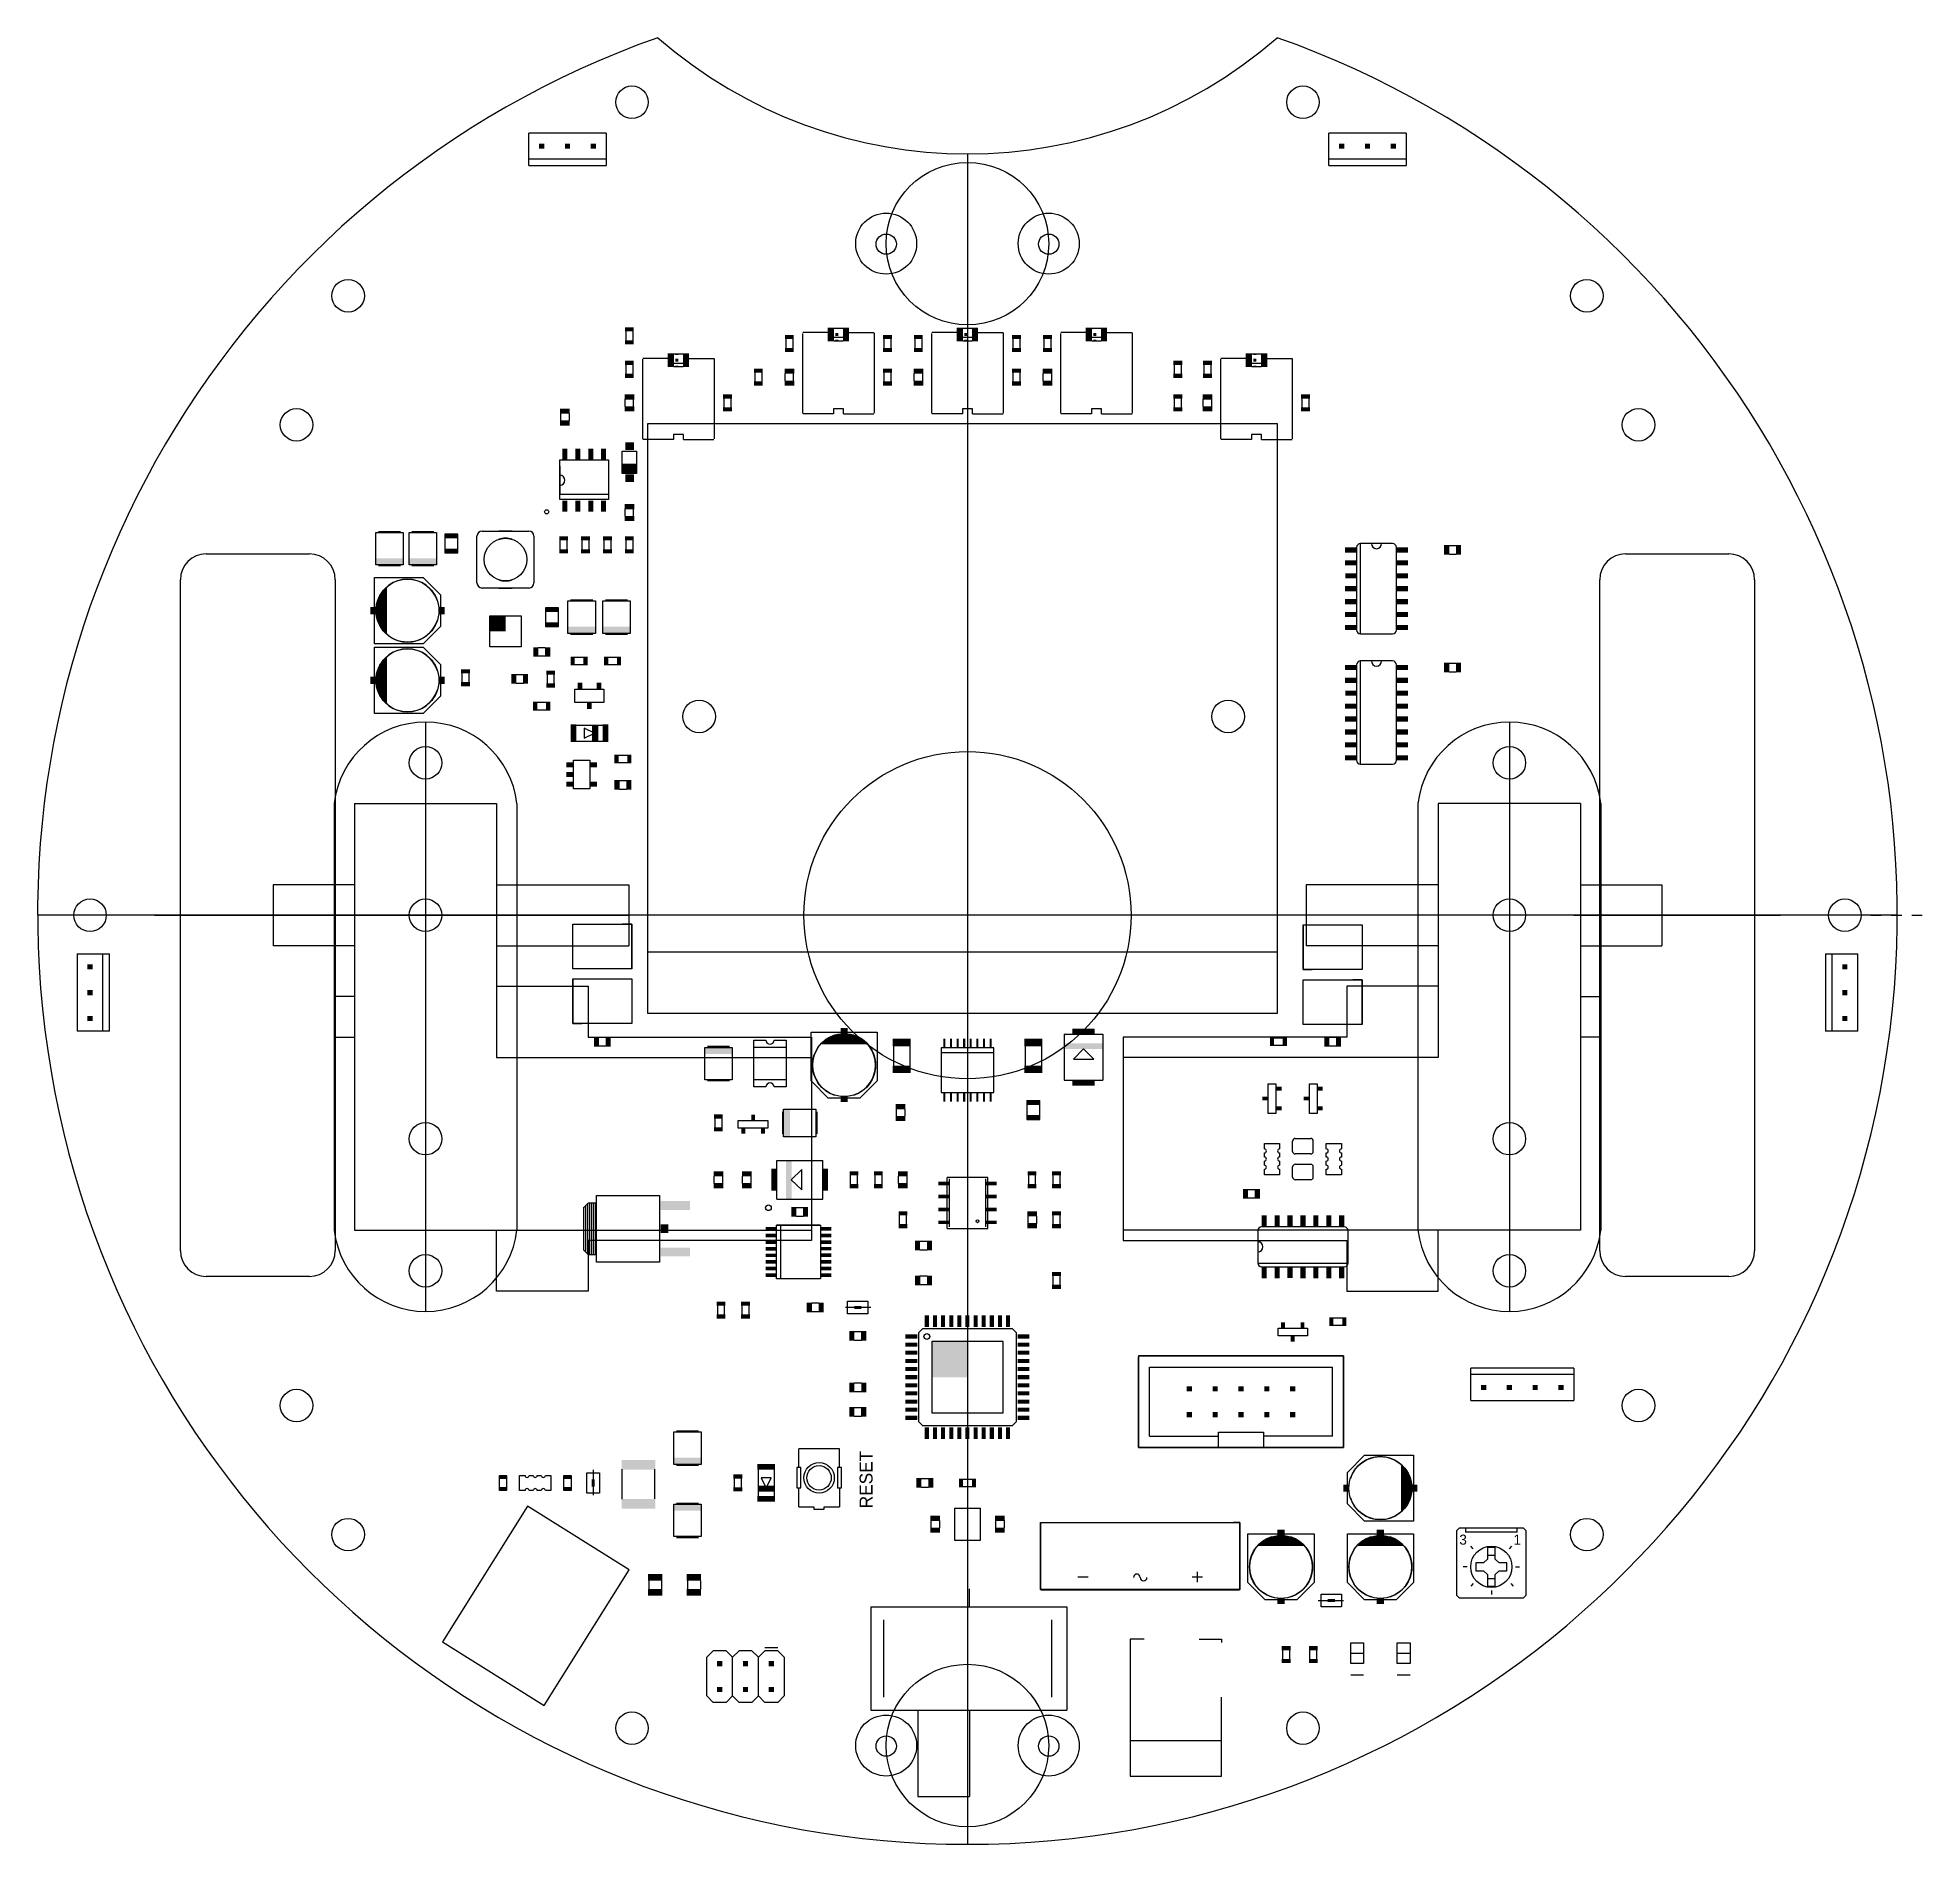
# Model space of a CAD drawing. Extents: x -92 to 94, y -91 to 86.
import ezdxf
from ezdxf.enums import TextEntityAlignment as Align

# ---------------------------------------------------------------- set-up
doc = ezdxf.new("R2010")
doc.units = 0
for name, color, linetype in [('20', 178, 'CONTINUOUS'), ('21', 6, 'CONTINUOUS'), ('22', 4, 'CONTINUOUS'), ('51', 251, 'CONTINUOUS')]:
    doc.layers.add(name, color=color, linetype=linetype)

msp = doc.modelspace()

# ---------------------------------------------------------------- texts
at = {"layer": '21'}
msp.add_text('RESET', height=1.27, rotation=90, dxfattribs=at).set_placement((-9.343, -58.372))
for s, p in [('3', (49.149, -60.96)), ('1', (54.483, -60.96))]:
    msp.add_text(s, height=0.9906, dxfattribs=at).set_placement(p, align=Align.TOP_RIGHT)

# ---------------------------------------------------------------- blocks, each defined once
blk = doc.blocks.new('RECT')
blk.add_solid([(-0.5, -0.5), (0.5, -0.5), (-0.5, 0.5), (0.5, 0.5)])

# ---------------------------------------------------------------- linework, layer by layer
at = {"layer": '20'}
for p, q in [((-74.93, 35.56), (-64.77, 35.56)), ((64.77, 35.56), (74.93, 35.56)), ((-77.47, -33.02), (-77.47, 33.02)), ((-62.23, 33.02), (-62.23, -33.02)), ((62.23, -33.02), (62.23, 33.02)), ((77.47, 33.02), (77.47, -33.02)), ((-64.77, -35.56), (-74.93, -35.56)), ((74.93, -35.56), (64.77, -35.56))]:
    msp.add_line(p, q, dxfattribs=at)
for centre, radius in [((-33.02, 80.01), 1.6), ((33.02, 80.01), 1.6), ((-8, 66.04), 1), ((8, 66.04), 1), ((-60.96, 60.96), 1.6), ((60.96, 60.96), 1.6), ((-66.04, 48.26), 1.6), ((66.04, 48.26), 1.6), ((-26.416, 19.558), 1.6), ((25.654, 19.558), 1.6), ((-53.34, 15), 1.6), ((53.34, 15), 1.6), ((-86.36, 0), 1.6), ((-53.34, 0), 1.6), ((53.34, 0), 1.6), ((86.36, 0), 1.6), ((-53.34, -22), 1.6), ((53.34, -22), 1.6), ((-53.34, -35), 1.6), ((53.34, -35), 1.6), ((-66.04, -48.26), 1.6), ((66.04, -48.26), 1.6), ((-60.96, -60.96), 1.6), ((60.96, -60.96), 1.6), ((-33.02, -80.01), 1.6), ((33.02, -80.01), 1.6), ((-8, -81.77), 1), ((8, -81.77), 1)]:
    msp.add_circle(centre, radius, dxfattribs=at)
for centre, radius, start, end in [((0, 0.0726), 91.5126, 109.4552, 70.5448), ((0, 121.285), 46.355, 228.8879, 311.1121), ((-74.93, 33.02), 2.54, 90, 180), ((-74.93, 33.02), 2.54, 90, 180), ((-74.93, 33.02), 2.54, 90, 180), ((-64.77, 33.02), 2.54, 0, 90), ((-64.77, 33.02), 2.54, 0, 90), ((-64.77, 33.02), 2.54, 0, 90), ((64.77, 33.02), 2.54, 90, 180), ((64.77, 33.02), 2.54, 90, 180), ((64.77, 33.02), 2.54, 90, 180), ((74.93, 33.02), 2.54, 0, 90), ((74.93, 33.02), 2.54, 0, 90), ((74.93, 33.02), 2.54, 0, 90), ((-74.93, -33.02), 2.54, 180, 270), ((-74.93, -33.02), 2.54, 180, 270), ((-74.93, -33.02), 2.54, 180, 270), ((-64.77, -33.02), 2.54, 270, 0), ((-64.77, -33.02), 2.54, 270, 0), ((-64.77, -33.02), 2.54, 270, 0), ((64.77, -33.02), 2.54, 180, 270), ((64.77, -33.02), 2.54, 180, 270), ((64.77, -33.02), 2.54, 180, 270), ((74.93, -33.02), 2.54, 270, 0), ((74.93, -33.02), 2.54, 270, 0), ((74.93, -33.02), 2.54, 270, 0)]:
    msp.add_arc(centre, radius, start, end, dxfattribs=at)
at = {"layer": '21'}
for p, q in [((-35.56, 76.962), (-43.18, 76.962)), ((-43.18, 74.422), (-43.18, 76.962)), ((-35.56, 76.962), (-35.56, 74.422)), ((43.18, 76.962), (35.56, 76.962)), ((35.56, 74.422), (35.56, 76.962)), ((43.18, 76.962), (43.18, 74.422)), ((-43.18, 74.422), (-35.56, 74.422)), ((-43.18, 73.787), (-43.18, 74.422)), ((-35.56, 74.422), (-35.56, 73.787)), ((35.56, 74.422), (43.18, 74.422)), ((35.56, 73.787), (35.56, 74.422)), ((43.18, 74.422), (43.18, 73.787)), ((-43.18, 73.787), (-35.56, 73.787)), ((35.56, 73.787), (43.18, 73.787)), ((30.504, 48.348), (-31.496, 48.348)), ((-31.496, 48.348), (-31.496, -9.652)), ((30.504, -9.652), (30.504, 48.348)), ((-40.119, 44.199), (-40.119, 43.299)), ((-40.119, 43.299), (-40.119, 42.299)), ((-35.319, 44.199), (-35.319, 41.399)), ((-40.119, 42.299), (-40.119, 41.399)), ((-44.824, 37.798), (-46.124, 37.798)), ((38.6588, 36.576), (38.6588, 27.686)), ((39.751, 36.576), (38.6842, 36.576)), ((40.767, 36.576), (39.751, 36.576)), ((41.8338, 36.576), (40.767, 36.576)), ((-58.368, 30.922), (-58.368, 33.222)), ((-58.368, 33.222), (-53.568, 33.222)), ((-53.568, 33.222), (-51.868, 31.522)), ((-46.124, 32.198), (-44.824, 32.198)), ((-51.868, 31.522), (-51.868, 30.922)), ((-58.368, 26.722), (-58.368, 29.022)), ((-51.868, 28.422), (-53.568, 26.722)), ((-51.868, 29.022), (-51.868, 28.422)), ((-53.568, 26.722), (-58.368, 26.722)), ((-58.368, 24.064), (-58.368, 26.364)), ((-58.368, 26.364), (-53.568, 26.364)), ((-53.568, 26.364), (-51.868, 24.664)), ((38.6842, 27.686), (41.8338, 27.686)), ((-51.868, 24.664), (-51.868, 24.064)), ((38.3032, 24.638), (38.3032, 15.24)), ((38.6588, 25.019), (38.6588, 14.859)), ((39.751, 25.019), (38.6842, 25.019)), ((40.767, 25.019), (39.751, 25.019)), ((41.8338, 25.019), (40.767, 25.019)), ((42.2148, 15.24), (42.2148, 24.638)), ((-58.368, 19.864), (-58.368, 22.164)), ((-51.868, 21.564), (-53.568, 19.864)), ((-51.868, 22.164), (-51.868, 21.564)), ((-53.568, 19.864), (-58.368, 19.864)), ((-36.711, 17.907), (-37.711, 18.407)), ((-37.711, 18.407), (-37.711, 17.407)), ((-37.711, 17.407), (-36.711, 17.907)), ((-38.783, 15.265), (-37.163, 15.265)), ((-38.783, 15.171), (-38.783, 15.265)), ((-37.163, 15.265), (-37.163, 15.171)), ((38.6842, 14.859), (41.8338, 14.859)), ((-38.783, 14.271), (-38.783, 14.365)), ((-38.783, 13.321), (-38.783, 13.415)), ((-37.163, 14.365), (-37.163, 13.321)), ((-38.783, 12.421), (-38.783, 12.515)), ((-37.163, 12.421), (-38.783, 12.421)), ((-37.163, 12.515), (-37.163, 12.421)), ((-62.34, 11), (-62.34, -31)), ((-44.34, 11), (-44.34, -31)), ((44.34, 11), (44.34, -31)), ((62.34, 11), (62.34, -31)), ((-38.841, -5.29), (-38.841, -0.89)), ((-38.841, -0.89), (-37.941, -0.89)), ((-33.041, -0.89), (-33.941, -0.89)), ((-33.041, -5.29), (-33.041, -0.89)), ((33.041, -0.933), (38.841, -0.933)), ((33.041, -0.933), (33.041, -5.333)), ((38.841, -0.933), (38.841, -5.333)), ((-87.63, -3.81), (-85.09, -3.81)), ((-87.63, -3.81), (-87.63, -11.43)), ((-85.09, -11.43), (-85.09, -3.81)), ((-85.09, -3.81), (-84.455, -3.81)), ((-84.455, -11.43), (-84.455, -3.81)), ((-33.041, -5.29), (-38.841, -5.29)), ((33.041, -5.333), (33.941, -5.333)), ((38.841, -5.333), (37.941, -5.333)), ((84.455, -3.81), (84.455, -11.43)), ((84.455, -3.81), (85.09, -3.81)), ((85.09, -3.81), (85.09, -11.43)), ((85.09, -3.81), (87.63, -3.81)), ((87.63, -11.43), (87.63, -3.81)), ((-38.841, -6.267), (-33.041, -6.267)), ((-38.841, -6.267), (-38.841, -10.667)), ((-33.041, -6.267), (-33.041, -10.667)), ((33.041, -10.751), (33.041, -6.351)), ((33.041, -6.351), (33.941, -6.351)), ((38.841, -6.351), (37.941, -6.351)), ((38.841, -10.751), (38.841, -6.351)), ((-38.841, -10.667), (-37.941, -10.667)), ((-33.041, -10.667), (-33.941, -10.667)), ((-31.496, -9.652), (30.504, -9.652)), ((38.841, -10.751), (33.041, -10.751)), ((-85.09, -11.43), (-87.63, -11.43)), ((-84.455, -11.43), (-85.09, -11.43)), ((-15.395, -16.3), (-15.395, -11.5)), ((-15.395, -11.5), (-13.095, -11.5)), ((-11.195, -11.5), (-8.895, -11.5)), ((-8.895, -11.5), (-8.895, -16.3)), ((9.525, -11.7094), (9.525, -16.2306)), ((13.335, -11.7094), (13.335, -16.2306)), ((85.09, -11.43), (84.455, -11.43)), ((87.63, -11.43), (85.09, -11.43)), ((11.43, -13.14), (10.43, -14.163)), ((10.43, -14.163), (12.43, -14.163)), ((12.43, -14.163), (11.43, -13.14)), ((-13.695, -18), (-15.395, -16.3)), ((-8.895, -16.3), (-10.595, -18)), ((29.591, -19.5072), (29.591, -16.6116)), ((29.591, -16.6116), (30.353, -16.6116)), ((30.353, -16.6116), (30.353, -19.5072)), ((33.655, -19.5072), (33.655, -16.6116)), ((33.655, -16.6116), (34.417, -16.6116)), ((34.417, -16.6116), (34.417, -19.5072)), ((-13.095, -18), (-13.695, -18)), ((-10.595, -18), (-11.195, -18)), ((-22.5552, -20.955), (-22.5552, -20.193)), ((-22.5552, -20.193), (-19.6596, -20.193)), ((-19.6596, -20.193), (-19.6596, -20.955)), ((30.353, -19.5072), (29.591, -19.5072)), ((34.417, -19.5072), (33.655, -19.5072)), ((-19.6596, -20.955), (-22.5552, -20.955)), ((32.004, -23.241), (32.004, -22.225)), ((32.258, -21.971), (33.782, -21.971)), ((34.036, -23.241), (34.036, -22.225)), ((33.782, -23.495), (32.258, -23.495)), ((-18.7706, -24.13), (-14.2494, -24.13)), ((-16.317, -25.035), (-17.34, -26.035)), ((-16.317, -27.035), (-16.317, -25.035)), ((2, -25.821), (-2, -25.821)), ((-2, -30.821), (-2, -25.821)), ((2, -30.821), (2, -25.821)), ((32.004, -25.781), (32.004, -24.765)), ((32.258, -24.511), (33.782, -24.511)), ((34.036, -25.781), (34.036, -24.765)), ((-36.5014, -27.5844), (-30.307, -27.584)), ((-30.307, -27.584), (-30.307, -34.138)), ((-17.34, -26.035), (-16.317, -27.035)), ((33.782, -26.035), (32.258, -26.035)), ((-18.7706, -27.94), (-14.2494, -27.94)), ((-14.487, -30.497), (-18.787, -30.497)), ((-2, -30.821), (2, -30.821)), ((28.575, -31.0642), (28.575, -32.131)), ((37.465, -34.2138), (37.465, -31.0642)), ((28.575, -32.131), (28.575, -33.147)), ((28.575, -33.147), (28.575, -34.2138)), ((-30.307, -34.138), (-36.5014, -34.1376)), ((28.575, -34.2392), (37.465, -34.2392)), ((-14.487, -35.797), (-18.787, -35.797)), ((-9.495, -38.608), (-11.995, -38.608)), ((-11.795, -37.983), (-9.795, -37.983)), ((-9.795, -39.233), (-11.795, -39.233)), ((-4.8, -41.066), (-4.4, -40.666)), ((-4.4, -40.666), (4.4, -40.666)), ((4.4, -40.666), (4.8, -41.066)), ((30.5816, -40.64), (33.4772, -40.64)), ((30.5816, -41.402), (30.5816, -40.64)), ((33.4772, -40.64), (33.4772, -41.402)), ((-4.8, -49.866), (-4.8, -41.066)), ((4.8, -41.066), (4.8, -49.866)), ((33.4772, -41.402), (30.5816, -41.402)), ((16.824, -43.379), (37.024, -43.379)), ((16.824, -52.379), (16.824, -43.479)), ((37.024, -43.379), (37.024, -52.379)), ((49.53, -45.212), (49.53, -44.577)), ((59.69, -44.577), (49.53, -44.577)), ((49.53, -47.752), (49.53, -45.212)), ((59.69, -45.212), (49.53, -45.212)), ((59.69, -44.577), (59.69, -45.212)), ((59.69, -45.212), (59.69, -47.752)), ((49.53, -47.752), (59.69, -47.752)), ((-4.4, -50.266), (-4.8, -49.866)), ((4.8, -49.866), (4.4, -50.266)), ((4.4, -50.266), (-4.4, -50.266)), ((24.724, -52.379), (24.724, -50.879)), ((24.724, -50.879), (29.124, -50.879)), ((29.124, -50.879), (29.124, -52.379)), ((-12.605, -52.522), (-16.605, -52.522)), ((-16.605, -54.372), (-16.605, -52.522)), ((-12.605, -54.372), (-12.605, -52.522)), ((24.724, -52.379), (16.824, -52.379)), ((29.124, -52.379), (24.724, -52.379)), ((37.024, -52.379), (29.124, -52.379)), ((37.39, -54.838), (39.09, -53.138)), ((39.09, -53.138), (43.89, -53.138)), ((43.89, -53.138), (43.89, -55.438)), ((-37.455, -56.88), (-37.455, -54.88)), ((-36.83, -54.58), (-36.83, -57.08)), ((-36.205, -54.88), (-36.205, -56.88)), ((-20.312, -55.38), (-19.812, -56.38)), ((-19.312, -55.38), (-20.312, -55.38)), ((-19.812, -56.38), (-19.312, -55.38)), ((-16.605, -54.372), (-16.805, -54.372)), ((-16.805, -54.372), (-16.805, -56.372)), ((-16.405, -54.372), (-16.605, -54.372)), ((-16.405, -56.372), (-16.405, -54.372)), ((-12.605, -54.372), (-12.805, -54.372)), ((-12.805, -54.372), (-12.805, -56.372)), ((-12.405, -54.372), (-12.605, -54.372)), ((-12.405, -56.372), (-12.405, -54.372)), ((37.39, -55.438), (37.39, -54.838)), ((-16.805, -56.372), (-16.605, -56.372)), ((-16.605, -56.372), (-16.405, -56.372)), ((-16.605, -58.222), (-16.605, -56.372)), ((-12.805, -56.372), (-12.605, -56.372)), ((-12.605, -56.372), (-12.405, -56.372)), ((-12.605, -56.372), (-12.605, -58.222)), ((37.39, -57.938), (37.39, -57.338)), ((43.89, -57.338), (43.89, -59.638)), ((-43.3109, -58.1644), (-51.6572, -71.5212)), ((-33.304, -64.4175), (-43.3109, -58.1644)), ((-16.605, -58.222), (-15.105, -58.222)), ((-15.105, -58.222), (-15.105, -58.472)), ((-15.105, -58.472), (-14.105, -58.472)), ((-14.105, -58.222), (-12.605, -58.222)), ((-14.105, -58.472), (-14.105, -58.222)), ((-1.25, -58.344), (1.25, -58.344)), ((-1.25, -61.544), (-1.25, -58.344)), ((1.25, -58.344), (1.25, -61.544)), ((39.09, -59.638), (37.39, -57.938)), ((7.1926, -59.7666), (7.7926, -59.7666)), ((7.2136, -66.3956), (7.2136, -59.7916)), ((26.7926, -59.7666), (26.1926, -59.7666)), ((26.7716, -59.7916), (26.7716, -66.3956)), ((27.611, -65.685), (27.611, -60.885)), ((27.611, -60.885), (29.911, -60.885)), ((31.811, -60.885), (34.111, -60.885)), ((34.111, -60.885), (34.111, -65.685)), ((37.39, -65.685), (37.39, -60.885)), ((37.39, -60.885), (39.69, -60.885)), ((43.89, -59.638), (39.09, -59.638)), ((41.59, -60.885), (43.89, -60.885)), ((43.89, -60.885), (43.89, -65.685)), ((48.387, -60.325), (48.133, -60.579)), ((48.133, -60.579), (48.133, -62.23)), ((49.022, -60.325), (48.387, -60.325)), ((49.022, -60.325), (49.022, -60.706)), ((50.927, -60.325), (49.022, -60.325)), ((50.546, -60.706), (49.022, -60.706)), ((54.102, -60.325), (52.197, -60.325)), ((54.102, -60.706), (52.578, -60.706)), ((54.737, -60.325), (54.102, -60.325)), ((54.102, -60.706), (54.102, -60.325)), ((54.737, -60.325), (54.991, -60.579)), ((54.991, -62.23), (54.991, -60.579)), ((1.25, -61.544), (-1.25, -61.544)), ((51.943, -62.23), (51.181, -62.23)), ((51.181, -62.23), (51.181, -62.992)), ((51.181, -62.992), (51.943, -62.992)), ((51.181, -62.992), (51.181, -63.373)), ((51.943, -62.992), (51.943, -62.23)), ((51.943, -63.373), (51.943, -62.992)), ((-41.6502, -77.7742), (-33.304, -64.4175)), ((22.6126, -64.6366), (22.6126, -65.6526)), ((48.133, -63.5), (48.133, -66.929)), ((49.1744, -64.135), (48.7934, -64.135)), ((50.8, -63.754), (50.038, -63.754)), ((50.038, -63.754), (50.038, -64.516)), ((50.038, -64.516), (50.8, -64.516)), ((51.181, -63.373), (50.8, -63.754)), ((50.8, -64.516), (51.181, -64.897)), ((51.181, -64.897), (51.181, -65.278)), ((51.943, -63.373), (52.324, -63.754)), ((51.943, -64.897), (52.324, -64.516)), ((51.943, -65.278), (51.943, -64.897)), ((53.086, -63.754), (52.324, -63.754)), ((52.324, -64.516), (53.086, -64.516)), ((53.086, -64.516), (53.086, -63.754)), ((53.9496, -64.135), (54.3306, -64.135)), ((54.991, -66.929), (54.991, -63.5)), ((0.1905, -68.072), (0.1905, -66.294)), ((7.2136, -66.3956), (26.7716, -66.3956)), ((11.8806, -65.1446), (10.8646, -65.1446)), ((23.1206, -65.1446), (22.1046, -65.1446)), ((29.311, -67.385), (27.611, -65.685)), ((34.111, -65.685), (32.411, -67.385)), ((39.09, -67.385), (37.39, -65.685)), ((43.89, -65.685), (42.19, -67.385)), ((49.784, -65.786), (49.53, -66.04)), ((51.181, -65.278), (51.943, -65.278)), ((51.181, -65.278), (51.181, -66.04)), ((51.181, -66.04), (51.943, -66.04)), ((51.562, -66.4718), (51.562, -66.8528)), ((51.943, -66.04), (51.943, -65.278)), ((53.467, -65.786), (53.721, -66.04)), ((-9.525, -68.072), (-9.525, -78.232)), ((-9.525, -68.072), (0.1905, -68.072)), ((0.1905, -68.072), (9.779, -68.072)), ((9.779, -68.072), (9.779, -78.232)), ((29.911, -67.385), (29.311, -67.385)), ((32.411, -67.385), (31.811, -67.385)), ((34.514, -67.437), (37.014, -67.437)), ((34.814, -66.812), (36.814, -66.812)), ((36.814, -68.062), (34.814, -68.062)), ((39.69, -67.385), (39.09, -67.385)), ((42.19, -67.385), (41.59, -67.385)), ((48.387, -67.183), (48.133, -66.929)), ((48.387, -67.183), (54.737, -67.183)), ((54.737, -67.183), (54.991, -66.929)), ((-8.255, -69.342), (-8.255, -76.962)), ((8.255, -69.342), (8.255, -76.962)), ((-51.6572, -71.5212), (-41.6502, -77.7742)), ((-19.939, -72.055), (-18.669, -72.055)), ((17.399, -71.247), (16.0274, -71.247)), ((16.0274, -71.247), (16.0274, -81.2546)), ((22.7965, -71.247), (25.019, -71.247)), ((25.019, -71.247), (25.019, -71.5645)), ((-25.019, -72.39), (-25.654, -73.025)), ((-25.654, -76.835), (-25.654, -73.025)), ((-23.749, -72.39), (-25.019, -72.39)), ((-23.114, -73.025), (-23.749, -72.39)), ((-22.479, -72.39), (-23.114, -73.025)), ((-23.114, -76.835), (-23.114, -73.025)), ((-21.209, -72.39), (-22.479, -72.39)), ((-20.574, -73.025), (-21.209, -72.39)), ((-19.939, -72.39), (-20.574, -73.025)), ((-20.574, -76.835), (-20.574, -73.025)), ((-18.669, -72.39), (-19.939, -72.39)), ((-18.034, -73.025), (-18.669, -72.39)), ((-18.034, -73.025), (-18.034, -76.835)), ((37.719, -72.644), (38.989, -72.644)), ((42.291, -72.644), (43.561, -72.644)), ((38.989, -74.803), (37.719, -74.803)), ((43.561, -74.803), (42.291, -74.803)), ((-25.019, -77.47), (-25.654, -76.835)), ((-23.749, -77.47), (-25.019, -77.47)), ((-23.114, -76.835), (-23.749, -77.47)), ((-22.479, -77.47), (-23.114, -76.835)), ((-21.209, -77.47), (-22.479, -77.47)), ((-20.574, -76.835), (-21.209, -77.47)), ((-19.939, -77.47), (-20.574, -76.835)), ((-18.669, -77.47), (-19.939, -77.47)), ((-18.034, -76.835), (-18.669, -77.47)), ((25.019, -84.7344), (25.019, -76.962)), ((-9.525, -78.232), (-4.8895, -78.232)), ((-4.8895, -78.232), (9.779, -78.232)), ((-4.8895, -78.232), (-4.8895, -86.741)), ((0.1905, -78.232), (0.1905, -86.741)), ((16.0274, -81.2546), (16.0274, -84.7344)), ((24.9936, -81.2546), (16.0274, -81.2546)), ((16.0274, -84.7344), (25.019, -84.7344)), ((-4.8895, -86.741), (0.1905, -86.741))]:
    msp.add_line(p, q, dxfattribs=at)
for centre, radius in [((-41.419, 39.699), 0.2), ((-19.587, -28.797), 0.28), ((0.9906, -30.1244), 0.1436), ((-4, -41.466), 0.2827), ((-14.605, -55.372), 1.5), ((-14.605, -55.372), 1.2)]:
    msp.add_circle(centre, radius, dxfattribs=at)
for centre, radius, start, end in [((-40.119, 42.799), 0.5, 270, 90), ((-45.474, 34.998), 2.103, 71.9958, 108.0042), ((38.6842, 36.195), 0.381, 90, 180), ((40.259, 36.576), 0.508, 180, 0), ((41.8338, 36.195), 0.381, 0, 90), ((-55.118, 29.972), 3.0992, 17.8503, 162.1497), ((-45.474, 34.998), 2.103, 251.9958, 288.0042), ((-55.118, 29.972), 3.0992, 197.8503, 342.1497), ((38.6842, 28.067), 0.381, 180, 270), ((41.8338, 28.067), 0.381, 270, 0), ((-55.118, 23.114), 3.0992, 17.8503, 162.1497), ((38.6842, 24.638), 0.381, 90, 180), ((40.259, 25.019), 0.508, 180, 0), ((41.8338, 24.638), 0.381, 0, 90), ((-55.118, 23.114), 3.0992, 197.8503, 342.1497), ((-53.34, 9.9375), 9.0625, 6.7329, 173.2671), ((53.34, 9.9375), 9.0625, 6.7329, 173.2671), ((38.6842, 15.24), 0.381, 180, 270), ((41.8338, 15.24), 0.381, 270, 0), ((-12.145, -14.75), 3.0992, 107.8503, 252.1497), ((-12.145, -14.75), 3.0992, 287.8503, 72.1497), ((32.258, -22.225), 0.254, 90, 180), ((33.782, -22.225), 0.254, 0, 90), ((32.258, -23.241), 0.254, 180, 270), ((33.782, -23.241), 0.254, 270, 0), ((32.258, -24.765), 0.254, 90, 180), ((32.258, -25.781), 0.254, 180, 270), ((33.782, -24.765), 0.254, 0, 90), ((33.782, -25.781), 0.254, 270, 0), ((-53.34, -29.9375), 9.0625, 186.7329, 353.2671), ((28.956, -31.0642), 0.381, 90, 180), ((37.084, -31.0642), 0.381, 0, 90), ((53.34, -29.9375), 9.0625, 186.7329, 353.2671), ((28.575, -32.639), 0.508, 270, 90), ((28.956, -34.2138), 0.381, 180, 270), ((37.084, -34.2138), 0.381, 270, 0), ((40.64, -56.388), 3.0992, 17.8503, 162.1497), ((40.64, -56.388), 3.0992, 197.8503, 342.1497), ((30.861, -64.135), 3.0992, 107.8503, 252.1497), ((30.861, -64.135), 3.0992, 287.8503, 72.1497), ((40.64, -64.135), 3.0992, 107.8503, 252.1497), ((40.64, -64.135), 3.0992, 287.8503, 72.1497), ((16.677, -65.1716), 0.3302, 0, 180), ((17.3374, -65.1716), 0.3302, 180, 0)]:
    msp.add_arc(centre, radius, start, end, dxfattribs=at)
at = {"layer": '22'}
for p, q in [((-16.24, 57.261), (-16.24, 49.419)), ((-13.2, 57.34), (-16.2, 57.34)), ((-13.2, 56.84), (-13.2, 57.34)), ((-12.2, 56.84), (-13.2, 56.84)), ((-12.2, 57.34), (-12.2, 56.84)), ((-12.2, 57.34), (-9.2, 57.34)), ((-9.16, 49.419), (-9.16, 57.324)), ((-3.54, 57.261), (-3.54, 49.419)), ((-0.5, 57.34), (-3.5, 57.34)), ((-0.5, 56.84), (-0.5, 57.34)), ((0.5, 56.84), (-0.5, 56.84)), ((0.5, 57.34), (0.5, 56.84)), ((0.5, 57.34), (3.5, 57.34)), ((3.54, 49.419), (3.54, 57.324)), ((9.16, 57.261), (9.16, 49.419)), ((12.2, 57.34), (9.2, 57.34)), ((12.2, 56.84), (12.2, 57.34)), ((13.2, 56.84), (12.2, 56.84)), ((13.2, 57.34), (13.2, 56.84)), ((13.2, 57.34), (16.2, 57.34)), ((16.24, 49.419), (16.24, 57.324)), ((-31.988, 54.721), (-31.988, 46.879)), ((-28.948, 54.8), (-31.948, 54.8)), ((-28.948, 54.3), (-28.948, 54.8)), ((-27.948, 54.3), (-28.948, 54.3)), ((-27.948, 54.8), (-27.948, 54.3)), ((-27.948, 54.8), (-24.948, 54.8)), ((-24.908, 46.879), (-24.908, 54.784)), ((24.908, 54.721), (24.908, 46.879)), ((27.948, 54.8), (24.948, 54.8)), ((27.948, 54.3), (27.948, 54.8)), ((28.948, 54.3), (27.948, 54.3)), ((28.948, 54.8), (28.948, 54.3)), ((28.948, 54.8), (31.948, 54.8)), ((31.988, 46.879), (31.988, 54.784)), ((-13.2, 49.34), (-16.2, 49.34)), ((-12.2, 49.84), (-13.2, 49.84)), ((-13.2, 49.84), (-13.2, 49.34)), ((-12.2, 49.34), (-12.2, 49.84)), ((-12.2, 49.34), (-9.2, 49.34)), ((-0.5, 49.34), (-3.5, 49.34)), ((0.5, 49.84), (-0.5, 49.84)), ((-0.5, 49.84), (-0.5, 49.34)), ((0.5, 49.34), (0.5, 49.84)), ((0.5, 49.34), (3.5, 49.34)), ((12.2, 49.34), (9.2, 49.34)), ((13.2, 49.84), (12.2, 49.84)), ((12.2, 49.84), (12.2, 49.34)), ((13.2, 49.34), (13.2, 49.84)), ((13.2, 49.34), (16.2, 49.34)), ((-28.948, 46.8), (-31.948, 46.8)), ((-27.948, 47.3), (-28.948, 47.3)), ((-28.948, 47.3), (-28.948, 46.8)), ((-27.948, 46.8), (-27.948, 47.3)), ((-27.948, 46.8), (-24.948, 46.8)), ((27.948, 46.8), (24.948, 46.8)), ((28.948, 47.3), (27.948, 47.3)), ((27.948, 47.3), (27.948, 46.8)), ((28.948, 46.8), (28.948, 47.3)), ((28.948, 46.8), (31.948, 46.8))]:
    msp.add_line(p, q, dxfattribs=at)
for centre, radius in [((0, 66.09), 8), ((-8, 66.09), 3), ((8, 66.09), 3), ((0, 0), 16.1005), ((0, -81.72), 8), ((-8, -81.72), 3), ((8, -81.72), 3)]:
    msp.add_circle(centre, radius, dxfattribs=at)
at = {"layer": '51'}
for p, q in [((0, 74.93), (0, -91.44)), ((-13.15, 57.775), (-12.225, 57.775)), ((-0.45, 57.775), (0.475, 57.775)), ((12.25, 57.775), (13.175, 57.775)), ((-33.63, 57.455), (-33.63, 56.591)), ((-32.918, 56.591), (-32.918, 57.455)), ((-17.882, 56.693), (-17.882, 55.829)), ((-17.17, 55.829), (-17.17, 56.693)), ((-13.15, 56.525), (-12.25, 56.525)), ((-8.23, 56.693), (-8.23, 55.829)), ((-7.518, 55.829), (-7.518, 56.693)), ((-5.182, 56.693), (-5.182, 55.829)), ((-4.47, 55.829), (-4.47, 56.693)), ((-0.45, 56.525), (0.45, 56.525)), ((4.47, 56.693), (4.47, 55.829)), ((5.182, 55.829), (5.182, 56.693)), ((7.518, 56.693), (7.518, 55.829)), ((8.23, 55.829), (8.23, 56.693)), ((12.25, 56.525), (13.15, 56.525)), ((-33.63, 54.153), (-33.63, 53.289)), ((-32.918, 53.289), (-32.918, 54.153)), ((-28.898, 55.235), (-27.973, 55.235)), ((-28.898, 53.985), (-27.998, 53.985)), ((20.345, 54.153), (20.345, 53.289)), ((21.057, 53.289), (21.057, 54.153)), ((23.266, 54.153), (23.266, 53.289)), ((23.978, 53.289), (23.978, 54.153)), ((27.998, 55.235), (28.923, 55.235)), ((27.998, 53.985), (28.898, 53.985)), ((-20.93, 53.391), (-20.93, 52.527)), ((-20.218, 52.527), (-20.218, 53.391)), ((-17.958, 52.603), (-17.958, 53.315)), ((-17.107, 52.603), (-17.107, 53.315)), ((-8.23, 53.391), (-8.23, 52.527)), ((-7.518, 52.527), (-7.518, 53.391)), ((-5.258, 52.603), (-5.258, 53.315)), ((-4.407, 52.603), (-4.407, 53.315)), ((4.47, 53.391), (4.47, 52.527)), ((5.182, 52.527), (5.182, 53.391)), ((7.442, 52.603), (7.442, 53.315)), ((8.293, 52.603), (8.293, 53.315)), ((-33.706, 50.063), (-33.706, 50.775)), ((-32.855, 50.063), (-32.855, 50.775)), ((-23.978, 50.851), (-23.978, 49.987)), ((-23.266, 49.987), (-23.266, 50.851)), ((20.345, 50.851), (20.345, 49.987)), ((21.057, 49.987), (21.057, 50.851)), ((23.19, 50.063), (23.19, 50.775)), ((24.041, 50.063), (24.041, 50.775)), ((32.918, 50.851), (32.918, 49.987)), ((33.63, 49.987), (33.63, 50.851)), ((-40.043, 49.378), (-40.043, 48.666)), ((-39.192, 49.378), (-39.192, 48.666)), ((-40.119, 43.299), (-40.119, 44.799)), ((-40.119, 44.799), (-35.319, 44.799)), ((-35.319, 44.799), (-35.319, 41.399)), ((-33.974, 43.477), (-33.974, 45.677)), ((-33.974, 45.677), (-32.574, 45.677)), ((-32.574, 45.677), (-32.574, 43.477)), ((-40.119, 42.299), (-40.119, 43.299)), ((-32.574, 43.477), (-33.974, 43.477)), ((-40.119, 41.399), (-40.119, 42.299)), ((-40.119, 40.899), (-40.119, 41.399)), ((-35.319, 41.399), (-40.119, 41.399)), ((-35.319, 40.899), (-40.119, 40.899)), ((-35.319, 41.399), (-35.319, 40.899)), ((-33.706, 39.268), (-33.706, 39.98)), ((-32.855, 39.268), (-32.855, 39.98)), ((-58.246, 34.468), (-58.246, 37.668)), ((-58.246, 37.668), (-55.546, 37.668)), ((-55.546, 37.668), (-55.546, 34.468)), ((-54.944, 34.468), (-54.944, 37.668)), ((-54.944, 37.668), (-52.244, 37.668)), ((-52.244, 37.668), (-52.244, 34.468)), ((-51.4, 35.651), (-51.4, 37.501)), ((-50.2, 37.501), (-50.2, 35.651)), ((-48.274, 32.698), (-48.274, 37.298)), ((-47.774, 37.798), (-43.174, 37.798)), ((-42.674, 37.298), (-42.674, 32.698)), ((-40.107, 36.881), (-40.107, 36.017)), ((-39.395, 36.017), (-39.395, 36.881)), ((-37.948, 36.881), (-37.948, 36.017)), ((-37.236, 36.017), (-37.236, 36.881)), ((-35.789, 36.881), (-35.789, 36.017)), ((-35.077, 36.017), (-35.077, 36.881)), ((-33.63, 36.881), (-33.63, 36.017)), ((-32.918, 36.017), (-32.918, 36.881)), ((38.3032, 36.195), (38.3032, 28.067)), ((42.2148, 28.067), (42.2148, 36.195)), ((47.396, 36.373), (48.108, 36.373)), ((47.396, 35.522), (48.108, 35.522)), ((-55.546, 34.468), (-58.246, 34.468)), ((-52.244, 34.468), (-54.944, 34.468)), ((-58.368, 33.222), (-53.568, 33.222)), ((-58.368, 26.722), (-58.368, 33.222)), ((-57.718, 31.572), (-58.018, 30.872)), ((-57.268, 32.122), (-57.718, 31.572)), ((-57.6971, 31.5976), (-57.268, 31.5976)), ((-57.6139, 31.6992), (-57.268, 31.6992)), ((-57.5308, 31.8008), (-57.268, 31.8008)), ((-57.4477, 31.9024), (-57.268, 31.9024)), ((-57.3645, 32.004), (-57.268, 32.004)), ((-57.2814, 32.1056), (-57.268, 32.1056)), ((-57.268, 32.072), (-57.268, 32.122)), ((-57.268, 27.822), (-57.268, 32.072)), ((-57.218, 32.222), (-57.218, 27.772)), ((-53.568, 33.222), (-51.868, 31.522)), ((-43.174, 32.198), (-47.774, 32.198)), ((-58.018, 30.872), (-58.168, 29.972)), ((-58.168, 29.972), (-58.018, 29.022)), ((-58.168, 29.972), (-57.268, 29.972)), ((-58.152, 29.8704), (-57.268, 29.8704)), ((-58.1511, 30.0736), (-57.268, 30.0736)), ((-58.1359, 29.7688), (-57.268, 29.7688)), ((-58.1341, 30.1752), (-57.268, 30.1752)), ((-58.1172, 30.2768), (-57.268, 30.2768)), ((-58.1003, 30.3784), (-57.268, 30.3784)), ((-58.0833, 30.48), (-57.268, 30.48)), ((-58.0664, 30.5816), (-57.268, 30.5816)), ((-58.0495, 30.6832), (-57.268, 30.6832)), ((-58.0325, 30.7848), (-57.268, 30.7848)), ((-58.0118, 30.8864), (-57.268, 30.8864)), ((-57.9683, 30.988), (-57.268, 30.988)), ((-57.9247, 31.0896), (-57.268, 31.0896)), ((-57.8812, 31.1912), (-57.268, 31.1912)), ((-57.8377, 31.2928), (-57.268, 31.2928)), ((-57.7941, 31.3944), (-57.268, 31.3944)), ((-57.7506, 31.496), (-57.268, 31.496)), ((-51.868, 31.522), (-51.868, 28.422)), ((-41.494, 28.412), (-41.494, 30.262)), ((-40.294, 30.262), (-40.294, 28.412)), ((-39.323, 27.737), (-39.323, 30.937)), ((-39.323, 30.937), (-36.623, 30.937)), ((-36.623, 30.937), (-36.623, 27.737)), ((-35.894, 27.737), (-35.894, 30.937)), ((-35.894, 30.937), (-33.194, 30.937)), ((-33.194, 30.937), (-33.194, 27.737)), ((-58.1199, 29.6672), (-57.268, 29.6672)), ((-58.1038, 29.5656), (-57.268, 29.5656)), ((-58.0878, 29.464), (-57.268, 29.464)), ((-58.0718, 29.3624), (-57.268, 29.3624)), ((-58.0557, 29.2608), (-57.268, 29.2608)), ((-58.0397, 29.1592), (-57.268, 29.1592)), ((-58.0236, 29.0576), (-57.268, 29.0576)), ((-58.018, 29.022), (-57.668, 28.322)), ((-57.985, 28.956), (-57.268, 28.956)), ((-57.9342, 28.8544), (-57.268, 28.8544)), ((-57.8834, 28.7528), (-57.268, 28.7528)), ((-57.8326, 28.6512), (-57.268, 28.6512)), ((-57.7818, 28.5496), (-57.268, 28.5496)), ((-57.731, 28.448), (-57.268, 28.448)), ((-57.6802, 28.3464), (-57.268, 28.3464)), ((-57.668, 28.322), (-57.268, 27.822)), ((-57.6062, 28.2448), (-57.268, 28.2448)), ((-57.525, 28.1432), (-57.268, 28.1432)), ((-57.4437, 28.0416), (-57.268, 28.0416)), ((-57.3624, 27.94), (-57.268, 27.94)), ((-57.2811, 27.8384), (-57.268, 27.8384)), ((-51.868, 28.422), (-53.568, 26.722)), ((-47.016, 26.415), (-47.016, 29.465)), ((-47.016, 29.465), (-43.916, 29.465)), ((-43.916, 29.465), (-43.916, 26.415)), ((-53.568, 26.722), (-58.368, 26.722)), ((-58.368, 26.364), (-53.568, 26.364)), ((-58.368, 19.864), (-58.368, 26.364)), ((-53.568, 26.364), (-51.868, 24.664)), ((-43.916, 26.415), (-47.016, 26.415)), ((-41.554, 26.327), (-42.266, 26.327)), ((-36.623, 27.737), (-39.323, 27.737)), ((-33.194, 27.737), (-35.894, 27.737)), ((-57.718, 24.714), (-58.018, 24.014)), ((-57.9683, 24.13), (-57.268, 24.13)), ((-57.9247, 24.2316), (-57.268, 24.2316)), ((-57.8812, 24.3332), (-57.268, 24.3332)), ((-57.8377, 24.4348), (-57.268, 24.4348)), ((-57.7941, 24.5364), (-57.268, 24.5364)), ((-57.7506, 24.638), (-57.268, 24.638)), ((-57.268, 25.264), (-57.718, 24.714)), ((-57.6971, 24.7396), (-57.268, 24.7396)), ((-57.6139, 24.8412), (-57.268, 24.8412)), ((-57.5308, 24.9428), (-57.268, 24.9428)), ((-57.4477, 25.0444), (-57.268, 25.0444)), ((-57.3645, 25.146), (-57.268, 25.146)), ((-57.2814, 25.2476), (-57.268, 25.2476)), ((-57.268, 25.214), (-57.268, 25.264)), ((-57.268, 20.964), (-57.268, 25.214)), ((-57.218, 25.364), (-57.218, 20.914)), ((-51.868, 24.664), (-51.868, 21.564)), ((-41.554, 25.476), (-42.266, 25.476)), ((-37.795, 25.375), (-38.659, 25.375)), ((-38.659, 24.663), (-37.795, 24.663)), ((-34.493, 25.375), (-35.357, 25.375)), ((-35.357, 24.663), (-34.493, 24.663)), ((47.396, 24.816), (48.108, 24.816)), ((-58.018, 24.014), (-58.168, 23.114)), ((-58.168, 23.114), (-58.018, 22.164)), ((-58.168, 23.114), (-57.268, 23.114)), ((-58.152, 23.0124), (-57.268, 23.0124)), ((-58.1511, 23.2156), (-57.268, 23.2156)), ((-58.1359, 22.9108), (-57.268, 22.9108)), ((-58.1341, 23.3172), (-57.268, 23.3172)), ((-58.1199, 22.8092), (-57.268, 22.8092)), ((-58.1172, 23.4188), (-57.268, 23.4188)), ((-58.1038, 22.7076), (-57.268, 22.7076)), ((-58.1003, 23.5204), (-57.268, 23.5204)), ((-58.0878, 22.606), (-57.268, 22.606)), ((-58.0833, 23.622), (-57.268, 23.622)), ((-58.0718, 22.5044), (-57.268, 22.5044)), ((-58.0664, 23.7236), (-57.268, 23.7236)), ((-58.0557, 22.4028), (-57.268, 22.4028)), ((-58.0495, 23.8252), (-57.268, 23.8252)), ((-58.0397, 22.3012), (-57.268, 22.3012)), ((-58.0325, 23.9268), (-57.268, 23.9268)), ((-58.0118, 24.0284), (-57.268, 24.0284)), ((-49.759, 23.8), (-49.759, 22.936)), ((-49.047, 22.936), (-49.047, 23.8)), ((-44.425, 23.673), (-43.713, 23.673)), ((-44.425, 22.822), (-43.713, 22.822)), ((-41.377, 23.673), (-41.377, 22.809)), ((-40.665, 22.809), (-40.665, 23.673)), ((47.396, 23.965), (48.108, 23.965)), ((-58.0236, 22.1996), (-57.268, 22.1996)), ((-58.018, 22.164), (-57.668, 21.464)), ((-57.985, 22.098), (-57.268, 22.098)), ((-57.9342, 21.9964), (-57.268, 21.9964)), ((-57.8834, 21.8948), (-57.268, 21.8948)), ((-57.8326, 21.7932), (-57.268, 21.7932)), ((-57.7818, 21.6916), (-57.268, 21.6916)), ((-57.731, 21.59), (-57.268, 21.59)), ((-57.6802, 21.4884), (-57.268, 21.4884)), ((-57.668, 21.464), (-57.268, 20.964)), ((-57.6062, 21.3868), (-57.268, 21.3868)), ((-57.525, 21.2852), (-57.268, 21.2852)), ((-57.4437, 21.1836), (-57.268, 21.1836)), ((-57.3624, 21.082), (-57.268, 21.082)), ((-57.2811, 20.9804), (-57.268, 20.9804)), ((-51.868, 21.564), (-53.568, 19.864)), ((-41.478, 20.93), (-42.342, 20.93)), ((-38.6334, 20.9296), (-38.6334, 22.2504)), ((-38.6334, 22.2504), (-35.7886, 22.2504)), ((-35.7886, 20.9296), (-38.6334, 20.9296)), ((-35.7886, 22.2504), (-35.7886, 20.9296)), ((-53.568, 19.864), (-58.368, 19.864)), ((-53.34, 19), (-53.34, -39)), ((-42.342, 20.218), (-41.478, 20.218)), ((-38.5318, 18.6944), (-35.8902, 18.6944)), ((53.34, 19), (53.34, -39)), ((-38.5318, 17.1196), (-35.8902, 17.1196)), ((-38.783, 12.421), (-38.783, 15.265)), ((-37.163, 15.265), (-37.163, 12.421)), ((-33.477, 15.723), (-34.341, 15.723)), ((-34.341, 15.011), (-33.477, 15.011)), ((-34.265, 13.259), (-33.553, 13.259)), ((-34.265, 12.408), (-33.553, 12.408)), ((-60.34, 11), (-46.34, 11)), ((-60.34, 11), (-60.34, 3)), ((-46.34, 11), (-46.34, 3)), ((60.34, 11), (46.34, 11)), ((46.34, 11), (46.34, 3)), ((60.34, 11), (60.34, 3)), ((-60.34, 3), (-68.34, 3)), ((-68.34, 3), (-68.34, 0)), ((-60.34, 3), (-60.34, -3)), ((-46.34, 3), (-46.34, -3)), ((-46.34, 3), (-33.34, 3)), ((-33.34, 3), (-33.34, -3)), ((46.34, 3), (33.34, 3)), ((33.34, 3), (33.34, -3)), ((46.34, 3), (46.34, -3)), ((60.34, 3), (60.34, -3)), ((60.34, 3), (68.34, 3)), ((68.34, 3), (68.34, 0)), ((91.44, 0), (-91.44, 0)), ((-80.01, 0), (-59.69, 0)), ((-68.34, 0), (-33.34, 0)), ((-68.34, 0), (-68.34, -3)), ((68.34, 0), (33.34, 0)), ((59.69, 0), (80.01, 0)), ((68.34, 0), (68.34, -3)), ((88.9, 0), (89.9267, 0)), ((90.9267, 0), (91.9533, 0)), ((92.9533, 0), (93.98, 0)), ((-38.841, -5.29), (-38.841, -0.89)), ((-38.841, -0.89), (-33.041, -0.89)), ((-33.041, -0.89), (-33.041, -5.29)), ((33.041, -0.933), (38.841, -0.933)), ((33.041, -5.333), (33.041, -0.933)), ((38.841, -0.933), (38.841, -5.333)), ((-60.34, -3), (-68.34, -3)), ((-60.34, -3), (-60.34, -8)), ((-46.34, -3), (-46.34, -7)), ((-46.34, -3), (-33.34, -3)), ((30.504, -3.652), (-31.496, -3.652)), ((46.34, -3), (33.34, -3)), ((46.34, -3), (46.34, -7)), ((60.34, -3), (60.34, -8)), ((60.34, -3), (68.34, -3)), ((-33.041, -5.29), (-38.841, -5.29)), ((38.841, -5.333), (33.041, -5.333)), ((-46.34, -7), (-46.34, -14)), ((-46.34, -7), (-37.34, -7)), ((-38.841, -6.267), (-33.041, -6.267)), ((-38.841, -10.667), (-38.841, -6.267)), ((-37.34, -7), (-37.34, -12)), ((-33.041, -6.267), (-33.041, -10.667)), ((33.041, -10.751), (33.041, -6.351)), ((33.041, -6.351), (38.841, -6.351)), ((46.34, -7), (37.34, -7)), ((37.34, -7), (37.34, -12)), ((38.841, -6.351), (38.841, -10.751)), ((46.34, -7), (46.34, -14)), ((-60.34, -8), (-62.34, -8)), ((-62.34, -8), (-62.34, -12)), ((-60.34, -8), (-60.34, -12)), ((60.34, -8), (60.34, -12)), ((60.34, -8), (62.34, -8)), ((62.34, -8), (62.34, -12)), ((-33.041, -10.667), (-38.841, -10.667)), ((38.841, -10.751), (33.041, -10.751)), ((-62.34, -12), (-60.34, -12)), ((-60.34, -12), (-60.34, -31)), ((-37.34, -12), (-15.34, -12)), ((-35.585, -12.027), (-36.297, -12.027)), ((-35.585, -12.878), (-36.297, -12.878)), ((-21.031, -13.005), (-21.031, -12.305)), ((-21.031, -12.305), (-19.831, -12.305)), ((-19.031, -12.305), (-17.831, -12.305)), ((-17.831, -12.305), (-17.831, -13.005)), ((-15.395, -16.3), (-15.395, -11.5)), ((-15.395, -11.5), (-8.895, -11.5)), ((-15.34, -12), (-15.34, -14)), ((-9.895, -12.65), (-14.345, -12.65)), ((-13.795, -12.2), (-14.295, -12.6)), ((-14.295, -12.6), (-10.045, -12.6)), ((-14.2786, -12.5869), (-14.2786, -12.6)), ((-14.177, -12.5056), (-14.177, -12.6)), ((-14.0754, -12.4243), (-14.0754, -12.6)), ((-13.9738, -12.343), (-13.9738, -12.6)), ((-13.8722, -12.2618), (-13.8722, -12.6)), ((-13.095, -11.85), (-13.795, -12.2)), ((-13.7706, -12.1878), (-13.7706, -12.6)), ((-13.669, -12.137), (-13.669, -12.6)), ((-13.5674, -12.0862), (-13.5674, -12.6)), ((-13.4658, -12.0354), (-13.4658, -12.6)), ((-13.3642, -11.9846), (-13.3642, -12.6)), ((-13.2626, -11.9338), (-13.2626, -12.6)), ((-13.161, -11.883), (-13.161, -12.6)), ((-12.145, -11.7), (-13.095, -11.85)), ((-13.0594, -11.8444), (-13.0594, -12.6)), ((-12.9578, -11.8283), (-12.9578, -12.6)), ((-12.8562, -11.8123), (-12.8562, -12.6)), ((-12.7546, -11.7963), (-12.7546, -12.6)), ((-12.653, -11.7802), (-12.653, -12.6)), ((-12.5514, -11.7642), (-12.5514, -12.6)), ((-12.4498, -11.7481), (-12.4498, -12.6)), ((-12.3482, -11.7321), (-12.3482, -12.6)), ((-12.2466, -11.716), (-12.2466, -12.6)), ((-11.245, -11.85), (-12.145, -11.7)), ((-12.145, -11.7), (-12.145, -12.6)), ((-12.0434, -11.7169), (-12.0434, -12.6)), ((-11.9418, -11.7339), (-11.9418, -12.6)), ((-11.8402, -11.7508), (-11.8402, -12.6)), ((-11.7386, -11.7677), (-11.7386, -12.6)), ((-11.637, -11.7847), (-11.637, -12.6)), ((-11.5354, -11.8016), (-11.5354, -12.6)), ((-11.4338, -11.8185), (-11.4338, -12.6)), ((-11.3322, -11.8355), (-11.3322, -12.6)), ((-10.545, -12.15), (-11.245, -11.85)), ((-11.2306, -11.8562), (-11.2306, -12.6)), ((-11.129, -11.8997), (-11.129, -12.6)), ((-11.0274, -11.9433), (-11.0274, -12.6)), ((-10.9258, -11.9868), (-10.9258, -12.6)), ((-10.8242, -12.0303), (-10.8242, -12.6)), ((-10.7226, -12.0739), (-10.7226, -12.6)), ((-10.621, -12.1174), (-10.621, -12.6)), ((-9.995, -12.6), (-10.545, -12.15)), ((-10.5194, -12.1709), (-10.5194, -12.6)), ((-10.4178, -12.2541), (-10.4178, -12.6)), ((-10.3162, -12.3372), (-10.3162, -12.6)), ((-10.2146, -12.4203), (-10.2146, -12.6)), ((-10.113, -12.5035), (-10.113, -12.6)), ((-10.045, -12.6), (-9.995, -12.6)), ((-10.0114, -12.5866), (-10.0114, -12.6)), ((-8.895, -11.5), (-8.895, -16.3)), ((-7.2898, -12.8905), (-7.2898, -14.8082)), ((-5.6642, -12.8905), (-5.6642, -14.8082)), ((5.6642, -12.8905), (5.6642, -14.8082)), ((7.2898, -12.8905), (7.2898, -14.8082)), ((9.525, -11.7094), (13.335, -11.7094)), ((37.34, -12), (15.34, -12)), ((15.34, -12), (15.34, -14)), ((31.039, -12.09), (30.175, -12.09)), ((30.175, -12.802), (31.039, -12.802)), ((36.297, -12.027), (35.585, -12.027)), ((36.297, -12.878), (35.585, -12.878)), ((60.34, -12), (60.34, -31)), ((62.34, -12), (60.34, -12)), ((-46.34, -14), (-15.34, -14)), ((-25.861, -16.205), (-25.861, -13.005)), ((-25.861, -13.005), (-23.161, -13.005)), ((-23.161, -13.005), (-23.161, -16.205)), ((-21.031, -16.205), (-21.031, -13.005)), ((-17.831, -13.005), (-21.031, -13.005)), ((-17.831, -13.005), (-17.831, -16.205)), ((-15.34, -14), (-15.34, -31)), ((2.6, -13.04), (-2.6, -13.04)), ((-2.6, -13.04), (-2.6, -13.54)), ((-2.6, -13.54), (-2.6, -17.44)), ((2.6, -13.54), (-2.6, -13.54)), ((2.6, -13.54), (2.6, -13.04)), ((2.6, -17.44), (2.6, -13.54)), ((46.34, -14), (15.34, -14)), ((15.34, -14), (15.34, -31)), ((-23.161, -16.205), (-25.861, -16.205)), ((-21.031, -16.905), (-21.031, -16.205)), ((-17.831, -16.205), (-21.031, -16.205)), ((-17.831, -16.205), (-17.831, -16.905)), ((-13.695, -18), (-15.395, -16.3)), ((-8.895, -16.3), (-10.595, -18)), ((9.525, -16.2306), (13.335, -16.2306)), ((-19.831, -16.905), (-21.031, -16.905)), ((-17.831, -16.905), (-19.031, -16.905)), ((-10.595, -18), (-13.695, -18)), ((-2.6, -17.44), (2.6, -17.44)), ((5.877, -20.102), (5.877, -18.252)), ((7.077, -18.252), (7.077, -20.102)), ((-24.867, -20.015), (-24.867, -20.879)), ((-24.155, -20.879), (-24.155, -20.015)), ((-18.11, -19.097), (-14.91, -19.097)), ((-18.11, -21.797), (-18.11, -19.097)), ((-14.91, -19.097), (-14.91, -21.797)), ((-7.023, -19.075), (-7.023, -19.787)), ((-6.172, -19.075), (-6.172, -19.787)), ((-14.91, -21.797), (-18.11, -21.797)), ((29.222, -23.003), (29.222, -22.453)), ((29.222, -22.453), (30.722, -22.453)), ((29.222, -23.803), (29.222, -23.403)), ((30.722, -22.453), (30.722, -23.003)), ((30.722, -23.403), (30.722, -23.803)), ((35.318, -23.003), (35.318, -22.453)), ((35.318, -22.453), (36.818, -22.453)), ((35.318, -23.803), (35.318, -23.403)), ((36.818, -22.453), (36.818, -23.003)), ((36.818, -23.403), (36.818, -23.803)), ((-24.943, -26.391), (-24.943, -25.679)), ((-24.092, -26.391), (-24.092, -25.679)), ((-22.149, -26.391), (-22.149, -25.679)), ((-21.298, -26.391), (-21.298, -25.679)), ((-18.7706, -27.94), (-18.7706, -24.13)), ((-14.2494, -27.94), (-14.2494, -24.13)), ((-11.532, -25.603), (-11.532, -26.467)), ((-10.82, -26.467), (-10.82, -25.603)), ((-9.119, -25.603), (-9.119, -26.467)), ((-8.407, -26.467), (-8.407, -25.603)), ((-6.782, -26.391), (-6.782, -25.679)), ((-5.931, -26.391), (-5.931, -25.679)), ((-1.803, -25.959), (-1.803, -30.683)), ((1.803, -30.683), (1.803, -25.959)), ((5.994, -25.603), (5.994, -26.467)), ((6.706, -26.467), (6.706, -25.603)), ((8.407, -25.603), (8.407, -26.467)), ((9.119, -26.467), (9.119, -25.603)), ((29.222, -24.603), (29.222, -24.203)), ((29.222, -25.553), (29.222, -25.003)), ((30.722, -25.553), (29.222, -25.553)), ((30.722, -24.203), (30.722, -24.603)), ((30.722, -25.003), (30.722, -25.553)), ((35.318, -24.603), (35.318, -24.203)), ((35.318, -25.553), (35.318, -25.003)), ((36.818, -25.553), (35.318, -25.553)), ((36.818, -24.203), (36.818, -24.603)), ((36.818, -25.003), (36.818, -25.553)), ((-36.501, -34.138), (-36.5006, -27.5836)), ((28.296, -27.013), (27.584, -27.013)), ((-37.7714, -28.7528), (-37.3142, -28.2956)), ((-37.7714, -28.7528), (-37.3142, -28.2956)), ((-37.7714, -32.9692), (-37.7714, -28.7528)), ((-37.7714, -32.9692), (-37.7714, -28.7528)), ((-37.761, -32.9796), (-37.761, -28.7424)), ((-37.5612, -33.1794), (-37.5612, -28.5426)), ((-37.3614, -33.3792), (-37.3614, -28.3428)), ((-37.3142, -28.2956), (-36.603, -28.2956)), ((-37.3142, -28.2956), (-36.603, -28.2956)), ((-37.1616, -33.4264), (-37.1616, -28.2956)), ((-36.9618, -33.4264), (-36.9618, -28.2956)), ((-36.762, -33.4264), (-36.762, -28.2956)), ((-36.603, -28.2956), (-36.603, -33.4264)), ((-36.603, -28.2956), (-36.603, -33.4264)), ((-16.866, -28.778), (-16.154, -28.778)), ((-16.866, -29.629), (-16.154, -29.629)), ((-6.706, -29.54), (-6.706, -30.404)), ((-5.994, -30.404), (-5.994, -29.54)), ((5.931, -29.616), (5.931, -30.328)), ((6.782, -29.616), (6.782, -30.328)), ((8.407, -29.54), (8.407, -30.404)), ((9.119, -30.404), (9.119, -29.54)), ((28.296, -27.864), (27.584, -27.864)), ((-60.34, -31), (-46.34, -31)), ((-46.34, -31), (-15.34, -31)), ((-46.34, -37), (-46.34, -31)), ((-18.812, -35.797), (-18.812, -30.497)), ((-18.812, -30.497), (-18.387, -30.497)), ((-18.387, -30.497), (-14.462, -30.497)), ((-18.387, -30.497), (-18.387, -35.797)), ((-15.34, -31), (-15.34, -32)), ((-14.462, -30.497), (-14.462, -35.797)), ((46.34, -31), (15.34, -31)), ((15.34, -31), (15.34, -32)), ((37.084, -30.6832), (28.956, -30.6832)), ((60.34, -31), (46.34, -31)), ((46.34, -37), (46.34, -31)), ((-37.3142, -33.4264), (-37.7714, -32.9692)), ((-37.3142, -33.4264), (-37.7714, -32.9692)), ((-15.34, -32), (-37.34, -32)), ((-37.34, -32), (-37.34, -37)), ((-4.674, -32.08), (-3.962, -32.08)), ((-4.674, -32.931), (-3.962, -32.931)), ((15.34, -32), (37.34, -32)), ((37.34, -32), (37.34, -37)), ((-36.603, -33.4264), (-37.3142, -33.4264)), ((-36.603, -33.4264), (-37.3142, -33.4264)), ((28.956, -34.5948), (37.084, -34.5948)), ((-37.34, -37), (-46.34, -37)), ((-18.387, -35.797), (-18.812, -35.797)), ((-14.462, -35.797), (-18.387, -35.797)), ((-3.962, -35.522), (-4.674, -35.522)), ((-3.962, -36.373), (-4.674, -36.373)), ((8.407, -35.509), (8.407, -36.373)), ((9.119, -36.373), (9.119, -35.509)), ((37.34, -37), (46.34, -37)), ((-24.613, -38.43), (-24.613, -39.294)), ((-23.901, -39.294), (-23.901, -38.43)), ((-22.2, -38.43), (-22.2, -39.294)), ((-21.488, -39.294), (-21.488, -38.43)), ((-14.63, -38.189), (-15.342, -38.189)), ((-9.695, -38.608), (-11.895, -38.608)), ((-11.795, -39.233), (-11.795, -37.983)), ((-9.795, -37.983), (-9.795, -39.233)), ((-14.63, -39.04), (-15.342, -39.04)), ((36.881, -39.649), (36.017, -39.649)), ((36.017, -40.361), (36.881, -40.361)), ((-11.151, -40.97), (-10.439, -40.97)), ((-11.151, -41.821), (-10.439, -41.821)), ((3.5, -41.966), (-3.5, -41.966)), ((-3.5, -41.966), (-3.5, -48.966)), ((3.5, -48.966), (3.5, -41.966)), ((37.024, -43.379), (16.824, -43.379)), ((16.824, -43.379), (16.824, -52.379)), ((17.924, -51.279), (17.924, -44.479)), ((17.924, -44.479), (35.924, -44.479)), ((35.924, -51.279), (35.924, -44.479)), ((37.024, -52.379), (37.024, -43.379)), ((-10.439, -46.063), (-11.151, -46.063)), ((-10.439, -46.914), (-11.151, -46.914)), ((-11.151, -48.463), (-10.439, -48.463)), ((-11.151, -49.314), (-10.439, -49.314)), ((-3.5, -48.966), (3.5, -48.966)), ((-28.909, -54.051), (-28.909, -50.851)), ((-28.909, -50.851), (-26.209, -50.851)), ((-26.209, -50.851), (-26.209, -54.051)), ((17.924, -51.279), (24.724, -51.279)), ((24.724, -52.379), (24.724, -50.879)), ((24.724, -50.879), (29.124, -50.879)), ((29.124, -50.879), (29.124, -52.379)), ((35.924, -51.279), (29.124, -51.279)), ((16.824, -52.379), (24.724, -52.379)), ((24.724, -52.379), (29.124, -52.379)), ((29.124, -52.379), (37.024, -52.379)), ((37.39, -54.838), (39.09, -53.138)), ((39.09, -53.138), (43.89, -53.138)), ((43.89, -53.138), (43.89, -59.638)), ((-46.07, -56.63), (-46.07, -55.13)), ((-46.07, -55.13), (-45.37, -55.13)), ((-45.37, -55.13), (-45.37, -56.63)), ((-44.095, -55.13), (-43.545, -55.13)), ((-44.095, -56.63), (-44.095, -55.13)), ((-43.145, -55.13), (-42.745, -55.13)), ((-42.345, -55.13), (-41.945, -55.13)), ((-41.545, -55.13), (-40.995, -55.13)), ((-40.995, -55.13), (-40.995, -56.63)), ((-39.72, -56.63), (-39.72, -55.13)), ((-39.72, -55.13), (-39.02, -55.13)), ((-39.02, -55.13), (-39.02, -56.63)), ((-37.455, -54.88), (-36.205, -54.88)), ((-36.83, -54.78), (-36.83, -56.98)), ((-33.9852, -57.4802), (-33.9852, -54.5338)), ((-30.7848, -57.4548), (-30.7848, -54.5338)), ((-26.209, -54.051), (-28.909, -54.051)), ((-22.962, -55.448), (-22.962, -56.312)), ((-22.25, -56.312), (-22.25, -55.448)), ((-20.5994, -54.5592), (-20.5994, -57.2008)), ((-19.0246, -54.5592), (-19.0246, -57.2008)), ((-4.547, -55.448), (-3.835, -55.448)), ((0.432, -55.524), (-0.432, -55.524)), ((37.39, -57.938), (37.39, -54.838)), ((42.74, -58.638), (42.74, -54.188)), ((43.19, -54.738), (42.79, -54.238)), ((42.79, -54.238), (42.79, -58.488)), ((42.8031, -54.2544), (42.79, -54.2544)), ((42.8844, -54.356), (42.79, -54.356)), ((42.9657, -54.4576), (42.79, -54.4576)), ((43.047, -54.5592), (42.79, -54.5592)), ((43.1282, -54.6608), (42.79, -54.6608)), ((43.2022, -54.7624), (42.79, -54.7624)), ((43.253, -54.864), (42.79, -54.864)), ((43.3038, -54.9656), (42.79, -54.9656)), ((43.3546, -55.0672), (42.79, -55.0672)), ((43.4054, -55.1688), (42.79, -55.1688)), ((43.4562, -55.2704), (42.79, -55.2704)), ((43.507, -55.372), (42.79, -55.372)), ((43.5456, -55.4736), (42.79, -55.4736)), ((43.5617, -55.5752), (42.79, -55.5752)), ((43.54, -55.438), (43.19, -54.738)), ((43.69, -56.388), (43.54, -55.438)), ((-45.37, -56.63), (-46.07, -56.63)), ((-43.545, -56.63), (-44.095, -56.63)), ((-42.745, -56.63), (-43.145, -56.63)), ((-41.945, -56.63), (-42.345, -56.63)), ((-40.995, -56.63), (-41.545, -56.63)), ((-39.02, -56.63), (-39.72, -56.63)), ((-36.205, -56.88), (-37.455, -56.88)), ((-4.547, -56.299), (-3.835, -56.299)), ((-0.432, -56.236), (0.432, -56.236)), ((43.5777, -55.6768), (42.79, -55.6768)), ((43.5938, -55.7784), (42.79, -55.7784)), ((43.6098, -55.88), (42.79, -55.88)), ((43.6258, -55.9816), (42.79, -55.9816)), ((43.6419, -56.0832), (42.79, -56.0832)), ((43.6579, -56.1848), (42.79, -56.1848)), ((43.674, -56.2864), (42.79, -56.2864)), ((43.69, -56.388), (42.79, -56.388)), ((43.6731, -56.4896), (42.79, -56.4896)), ((43.6561, -56.5912), (42.79, -56.5912)), ((43.6392, -56.6928), (42.79, -56.6928)), ((43.6223, -56.7944), (42.79, -56.7944)), ((43.6053, -56.896), (42.79, -56.896)), ((43.5884, -56.9976), (42.79, -56.9976)), ((43.5715, -57.0992), (42.79, -57.0992)), ((43.5545, -57.2008), (42.79, -57.2008)), ((43.5338, -57.3024), (42.79, -57.3024)), ((43.4903, -57.404), (42.79, -57.404)), ((43.24, -57.988), (43.54, -57.288)), ((43.54, -57.288), (43.69, -56.388)), ((-28.909, -61.163), (-28.909, -57.963)), ((-28.909, -57.963), (-26.209, -57.963)), ((-26.209, -57.963), (-26.209, -61.163)), ((39.09, -59.638), (37.39, -57.938)), ((43.4467, -57.5056), (42.79, -57.5056)), ((43.4032, -57.6072), (42.79, -57.6072)), ((43.3597, -57.7088), (42.79, -57.7088)), ((43.3161, -57.8104), (42.79, -57.8104)), ((43.2726, -57.912), (42.79, -57.912)), ((42.79, -58.538), (43.24, -57.988)), ((43.2191, -58.0136), (42.79, -58.0136)), ((43.1359, -58.1152), (42.79, -58.1152)), ((43.0528, -58.2168), (42.79, -58.2168)), ((42.9697, -58.3184), (42.79, -58.3184)), ((42.8865, -58.42), (42.79, -58.42)), ((42.79, -58.488), (42.79, -58.538)), ((42.8034, -58.5216), (42.79, -58.5216)), ((-26.209, -61.163), (-28.909, -61.163)), ((-3.594, -59.588), (-3.594, -60.3)), ((-2.743, -59.588), (-2.743, -60.3)), ((2.756, -59.588), (2.756, -60.3)), ((3.607, -59.588), (3.607, -60.3)), ((7.1926, -66.3666), (7.1926, -59.7666)), ((7.1926, -59.7666), (26.7926, -59.7666)), ((26.7926, -59.7666), (26.7926, -66.3666)), ((27.611, -65.685), (27.611, -60.885)), ((27.611, -60.885), (34.111, -60.885)), ((30.861, -61.085), (29.911, -61.235)), ((30.1498, -61.1973), (30.1498, -61.985)), ((30.2514, -61.1813), (30.2514, -61.985)), ((30.353, -61.1652), (30.353, -61.985)), ((30.4546, -61.1492), (30.4546, -61.985)), ((30.5562, -61.1331), (30.5562, -61.985)), ((30.6578, -61.1171), (30.6578, -61.985)), ((30.7594, -61.101), (30.7594, -61.985)), ((31.761, -61.235), (30.861, -61.085)), ((30.861, -61.085), (30.861, -61.985)), ((30.9626, -61.1019), (30.9626, -61.985)), ((31.0642, -61.1189), (31.0642, -61.985)), ((31.1658, -61.1358), (31.1658, -61.985)), ((31.2674, -61.1527), (31.2674, -61.985)), ((31.369, -61.1697), (31.369, -61.985)), ((31.4706, -61.1866), (31.4706, -61.985)), ((31.5722, -61.2035), (31.5722, -61.985)), ((34.111, -60.885), (34.111, -65.685)), ((37.39, -65.685), (37.39, -60.885)), ((37.39, -60.885), (43.89, -60.885)), ((43.89, -59.638), (39.09, -59.638)), ((40.64, -61.085), (39.69, -61.235)), ((39.9288, -61.1973), (39.9288, -61.985)), ((40.0304, -61.1813), (40.0304, -61.985)), ((40.132, -61.1652), (40.132, -61.985)), ((40.2336, -61.1492), (40.2336, -61.985)), ((40.3352, -61.1331), (40.3352, -61.985)), ((40.4368, -61.1171), (40.4368, -61.985)), ((40.5384, -61.101), (40.5384, -61.985)), ((41.54, -61.235), (40.64, -61.085)), ((40.64, -61.085), (40.64, -61.985)), ((40.7416, -61.1019), (40.7416, -61.985)), ((40.8432, -61.1189), (40.8432, -61.985)), ((40.9448, -61.1358), (40.9448, -61.985)), ((41.0464, -61.1527), (41.0464, -61.985)), ((41.148, -61.1697), (41.148, -61.985)), ((41.2496, -61.1866), (41.2496, -61.985)), ((41.3512, -61.2035), (41.3512, -61.985)), ((43.89, -60.885), (43.89, -65.685)), ((52.578, -60.706), (50.546, -60.706)), ((52.197, -60.325), (50.927, -60.325)), ((33.111, -62.035), (28.661, -62.035)), ((29.211, -61.585), (28.711, -61.985)), ((28.711, -61.985), (32.961, -61.985)), ((28.7274, -61.9719), (28.7274, -61.985)), ((28.829, -61.8906), (28.829, -61.985)), ((28.9306, -61.8093), (28.9306, -61.985)), ((29.0322, -61.728), (29.0322, -61.985)), ((29.1338, -61.6468), (29.1338, -61.985)), ((29.911, -61.235), (29.211, -61.585)), ((29.2354, -61.5728), (29.2354, -61.985)), ((29.337, -61.522), (29.337, -61.985)), ((29.4386, -61.4712), (29.4386, -61.985)), ((29.5402, -61.4204), (29.5402, -61.985)), ((29.6418, -61.3696), (29.6418, -61.985)), ((29.7434, -61.3188), (29.7434, -61.985)), ((29.845, -61.268), (29.845, -61.985)), ((29.9466, -61.2294), (29.9466, -61.985)), ((30.0482, -61.2133), (30.0482, -61.985)), ((31.6738, -61.2205), (31.6738, -61.985)), ((32.461, -61.535), (31.761, -61.235)), ((31.7754, -61.2412), (31.7754, -61.985)), ((31.877, -61.2847), (31.877, -61.985)), ((31.9786, -61.3283), (31.9786, -61.985)), ((32.0802, -61.3718), (32.0802, -61.985)), ((32.1818, -61.4153), (32.1818, -61.985)), ((32.2834, -61.4589), (32.2834, -61.985)), ((32.385, -61.5024), (32.385, -61.985)), ((33.011, -61.985), (32.461, -61.535)), ((32.4866, -61.5559), (32.4866, -61.985)), ((32.5882, -61.6391), (32.5882, -61.985)), ((32.6898, -61.7222), (32.6898, -61.985)), ((32.7914, -61.8053), (32.7914, -61.985)), ((32.893, -61.8885), (32.893, -61.985)), ((32.961, -61.985), (33.011, -61.985)), ((32.9946, -61.9716), (32.9946, -61.985)), ((42.89, -62.035), (38.44, -62.035)), ((38.99, -61.585), (38.49, -61.985)), ((38.49, -61.985), (42.74, -61.985)), ((38.5064, -61.9719), (38.5064, -61.985)), ((38.608, -61.8906), (38.608, -61.985)), ((38.7096, -61.8093), (38.7096, -61.985)), ((38.8112, -61.728), (38.8112, -61.985)), ((38.9128, -61.6468), (38.9128, -61.985)), ((39.69, -61.235), (38.99, -61.585)), ((39.0144, -61.5728), (39.0144, -61.985)), ((39.116, -61.522), (39.116, -61.985)), ((39.2176, -61.4712), (39.2176, -61.985)), ((39.3192, -61.4204), (39.3192, -61.985)), ((39.4208, -61.3696), (39.4208, -61.985)), ((39.5224, -61.3188), (39.5224, -61.985)), ((39.624, -61.268), (39.624, -61.985)), ((39.7256, -61.2294), (39.7256, -61.985)), ((39.8272, -61.2133), (39.8272, -61.985)), ((41.4528, -61.2205), (41.4528, -61.985)), ((42.24, -61.535), (41.54, -61.235)), ((41.5544, -61.2412), (41.5544, -61.985)), ((41.656, -61.2847), (41.656, -61.985)), ((41.7576, -61.3283), (41.7576, -61.985)), ((41.8592, -61.3718), (41.8592, -61.985)), ((41.9608, -61.4153), (41.9608, -61.985)), ((42.0624, -61.4589), (42.0624, -61.985)), ((42.164, -61.5024), (42.164, -61.985)), ((42.79, -61.985), (42.24, -61.535)), ((42.2656, -61.5559), (42.2656, -61.985)), ((42.3672, -61.6391), (42.3672, -61.985)), ((42.4688, -61.7222), (42.4688, -61.985)), ((42.5704, -61.8053), (42.5704, -61.985)), ((42.672, -61.8885), (42.672, -61.985)), ((42.74, -61.985), (42.79, -61.985)), ((42.7736, -61.9716), (42.7736, -61.985)), ((48.133, -62.23), (48.133, -63.5)), ((49.784, -62.357), (49.53, -62.103)), ((53.34, -62.357), (53.594, -62.103)), ((54.991, -63.5), (54.991, -62.23)), ((-31.369, -65.503), (-31.369, -66.323)), ((-30.099, -65.503), (-30.099, -66.323)), ((-27.559, -65.503), (-27.559, -66.323)), ((-26.289, -65.503), (-26.289, -66.323)), ((26.7926, -66.3666), (7.1926, -66.3666)), ((29.311, -67.385), (27.611, -65.685)), ((34.111, -65.685), (32.411, -67.385)), ((39.09, -67.385), (37.39, -65.685)), ((43.89, -65.685), (42.19, -67.385)), ((32.411, -67.385), (29.311, -67.385)), ((34.714, -67.437), (36.914, -67.437)), ((34.814, -68.062), (34.814, -66.812)), ((36.814, -66.812), (36.814, -68.062)), ((42.19, -67.385), (39.09, -67.385)), ((31.013, -72.339), (31.013, -73.203)), ((31.725, -73.203), (31.725, -72.339)), ((33.68, -72.339), (33.68, -73.203)), ((34.392, -73.203), (34.392, -72.339)), ((37.719, -73.66), (37.719, -71.628)), ((37.719, -71.628), (38.989, -71.628)), ((38.989, -71.628), (38.989, -73.66)), ((42.291, -73.66), (42.291, -71.628)), ((42.291, -71.628), (43.561, -71.628)), ((43.561, -71.628), (43.561, -73.66)), ((38.989, -73.66), (37.719, -73.66)), ((43.561, -73.66), (42.291, -73.66))]:
    msp.add_line(p, q, dxfattribs=at)
for centre, radius in [((-45.474, 34.998), 2.1), ((-55.118, 29.972), 3.1), ((-55.118, 23.114), 3.1), ((-12.145, -14.75), 3.1), ((40.64, -56.388), 3.1), ((30.861, -64.135), 3.1), ((40.64, -64.135), 3.1), ((51.562, -64.135), 2.032)]:
    msp.add_circle(centre, radius, dxfattribs=at)
for centre, radius, start, end in [((-40.119, 42.799), 0.5, 270, 90), ((-47.774, 37.298), 0.5, 90, 180), ((-43.174, 37.298), 0.5, 0, 90), ((-47.774, 32.698), 0.5, 180, 270), ((-43.174, 32.698), 0.5, 270, 0), ((-19.431, -12.305), 0.4, 180, 0), ((-19.431, -16.905), 0.4, 0, 180), ((29.222, -23.203), 0.2, 270, 90), ((29.222, -24.003), 0.2, 270, 90), ((30.722, -23.203), 0.2, 90, 270), ((30.722, -24.003), 0.2, 90, 270), ((35.318, -23.203), 0.2, 270, 90), ((35.318, -24.003), 0.2, 270, 90), ((36.818, -23.203), 0.2, 90, 270), ((36.818, -24.003), 0.2, 90, 270), ((29.222, -24.803), 0.2, 270, 90), ((30.722, -24.803), 0.2, 90, 270), ((35.318, -24.803), 0.2, 270, 90), ((36.818, -24.803), 0.2, 90, 270), ((-43.345, -55.13), 0.2, 180, 0), ((-42.545, -55.13), 0.2, 180, 0), ((-41.745, -55.13), 0.2, 180, 0), ((-43.345, -56.63), 0.2, 0, 180), ((-42.545, -56.63), 0.2, 0, 180), ((-41.745, -56.63), 0.2, 0, 180)]:
    msp.add_arc(centre, radius, start, end, dxfattribs=at)

# ---------------------------------------------------------------- block references
at = {"layer": '21'}
for p, xscale, yscale, rotation in [((-41.91, 75.692), 0.508, 0.508, 180), ((-39.37, 75.692), 0.508, 0.508, 180), ((-36.83, 75.692), 0.508, 0.508, 180), ((36.83, 75.692), 0.508, 0.508, 180), ((39.37, 75.692), 0.508, 0.508, 180), ((41.91, 75.692), 0.508, 0.508, 180), ((-12.85, 57.75), 0.15, 0.3, 90), ((-0.15, 57.75), 0.15, 0.3, 90), ((12.55, 57.75), 0.15, 0.3, 90), ((-12.85, 57.15), 0.3, 0.3, 90), ((-12.85, 56.55), 0.15, 0.3, 90), ((-0.15, 57.15), 0.3, 0.3, 90), ((-0.15, 56.55), 0.15, 0.3, 90), ((12.55, 57.15), 0.3, 0.3, 90), ((12.55, 56.55), 0.15, 0.3, 90), ((-28.598, 55.21), 0.15, 0.3, 90), ((-28.598, 54.61), 0.3, 0.3, 90), ((-28.598, 54.01), 0.15, 0.3, 90), ((28.298, 55.21), 0.15, 0.3, 90), ((28.298, 54.61), 0.3, 0.3, 90), ((28.298, 54.01), 0.15, 0.3, 90), ((-36.6522, 17.907), 0.6096, 1.5748, 180), ((-86.36, -5.08), 0.508, 0.508, 270), ((86.36, -5.08), 0.508, 0.508, 90), ((-86.36, -7.62), 0.508, 0.508, 270), ((86.36, -7.62), 0.508, 0.508, 90), ((-86.36, -10.16), 0.508, 0.508, 270), ((86.36, -10.16), 0.508, 0.508, 90), ((-29.8244, -30.861), 0.8636, 0.762, 90), ((-10.795, -38.608), 0.7, 0.3, 180), ((-36.83, -55.88), 0.7, 0.3, 270), ((-19.812, -56.4388), 0.6096, 1.5748, 90)]:
    msp.add_blockref('RECT', p, dxfattribs=dict(at, xscale=xscale, yscale=yscale, rotation=rotation))
for p, xscale, yscale in [((50.8, -46.482), 0.508, 0.508), ((53.34, -46.482), 0.508, 0.508), ((55.88, -46.482), 0.508, 0.508), ((58.42, -46.482), 0.508, 0.508), ((35.814, -67.437), 0.7, 0.3)]:
    msp.add_blockref('RECT', p, dxfattribs=dict(at, xscale=xscale, yscale=yscale))
at = {"layer": '51'}
for p, xscale, yscale, rotation in [((-33.274, 57.658), 0.4064, 0.8636, 270), ((-13.45, 57.15), 1.35, 0.6, 90), ((-11.95, 57.15), 1.35, 0.6, 90), ((-0.75, 57.15), 1.35, 0.6, 90), ((0.75, 57.15), 1.35, 0.6, 90), ((11.95, 57.15), 1.35, 0.6, 90), ((13.45, 57.15), 1.35, 0.6, 90), ((-33.274, 56.388), 0.4064, 0.8636, 270), ((-17.526, 56.896), 0.4064, 0.8636, 90), ((-17.526, 55.626), 0.4064, 0.8636, 90), ((-7.874, 56.896), 0.4064, 0.8636, 90), ((-7.874, 55.626), 0.4064, 0.8636, 90), ((-4.826, 56.896), 0.4064, 0.8636, 90), ((-4.826, 55.626), 0.4064, 0.8636, 90), ((4.826, 56.896), 0.4064, 0.8636, 90), ((4.826, 55.626), 0.4064, 0.8636, 90), ((7.874, 56.896), 0.4064, 0.8636, 90), ((7.874, 55.626), 0.4064, 0.8636, 90), ((-33.274, 54.356), 0.4064, 0.8636, 90), ((-29.198, 54.61), 1.35, 0.6, 90), ((-27.698, 54.61), 1.35, 0.6, 90), ((-20.574, 53.594), 0.4064, 0.8636, 270), ((-7.874, 53.594), 0.4064, 0.8636, 270), ((4.826, 53.594), 0.4064, 0.8636, 270), ((20.701, 54.356), 0.4064, 0.8636, 90), ((23.622, 54.356), 0.4064, 0.8636, 90), ((27.698, 54.61), 1.35, 0.6, 90), ((29.198, 54.61), 1.35, 0.6, 90), ((-33.274, 53.086), 0.4064, 0.8636, 90), ((-20.574, 52.324), 0.4064, 0.8636, 270), ((-17.5311, 53.5393), 0.5001, 0.95, 90), ((-17.5311, 52.3709), 0.5001, 0.95, 90), ((-7.874, 52.324), 0.4064, 0.8636, 270), ((-4.8311, 53.5393), 0.5001, 0.95, 90), ((-4.8311, 52.3709), 0.5001, 0.95, 90), ((4.826, 52.324), 0.4064, 0.8636, 270), ((7.8689, 53.5393), 0.5001, 0.95, 90), ((7.8689, 52.3709), 0.5001, 0.95, 90), ((20.701, 53.086), 0.4064, 0.8636, 90), ((23.622, 53.086), 0.4064, 0.8636, 90), ((-33.2791, 50.9993), 0.5001, 0.95, 90), ((-23.622, 51.054), 0.4064, 0.8636, 270), ((20.701, 51.054), 0.4064, 0.8636, 270), ((23.6169, 50.9993), 0.5001, 0.95, 90), ((33.274, 51.054), 0.4064, 0.8636, 270), ((-39.6189, 49.6102), 0.5001, 0.95, 270), ((-39.6189, 48.4417), 0.5001, 0.95, 270), ((-33.2791, 49.8309), 0.5001, 0.95, 90), ((-23.622, 49.784), 0.4064, 0.8636, 270), ((20.701, 49.784), 0.4064, 0.8636, 270), ((23.6169, 49.8309), 0.5001, 0.95, 90), ((33.274, 49.784), 0.4064, 0.8636, 270), ((-33.249, 46.152), 0.75, 0.85, 90), ((-33.299, 43.977), 0.9, 1.35, 90), ((-33.249, 43.002), 0.75, 0.85, 90), ((-33.2791, 40.2043), 0.5001, 0.95, 90), ((-33.2791, 39.0359), 0.5001, 0.95, 90), ((-56.896, 37.718), 0.2, 2.2, 270), ((-53.594, 37.718), 0.2, 2.2, 270), ((-50.8, 37.326), 0.5, 1.3, 90), ((-39.751, 37.084), 0.4064, 0.8636, 90), ((-37.592, 37.084), 0.4064, 0.8636, 270), ((-35.433, 37.084), 0.4064, 0.8636, 270), ((-33.274, 37.084), 0.4064, 0.8636, 90), ((-50.8, 35.826), 0.5, 1.3, 90), ((-39.751, 35.814), 0.4064, 0.8636, 90), ((-37.592, 35.814), 0.4064, 0.8636, 270), ((-35.433, 35.814), 0.4064, 0.8636, 270), ((-33.274, 35.814), 0.4064, 0.8636, 90), ((37.7317, 35.941), 0.508, 1.143, 270), ((42.7863, 35.941), 0.508, 1.143, 270), ((-56.896, 34.793), 0.65, 2.7, 90), ((-56.896, 34.418), 0.2, 2.2, 90), ((-53.594, 34.793), 0.65, 2.7, 90), ((-53.594, 34.418), 0.2, 2.2, 90), ((37.7317, 34.671), 0.508, 1.143, 270), ((37.7571, 33.401), 0.508, 1.143, 270), ((42.7863, 34.671), 0.508, 1.143, 270), ((42.7863, 33.401), 0.508, 1.143, 270), ((37.7317, 32.131), 0.508, 1.143, 270), ((42.7863, 32.131), 0.508, 1.143, 270), ((-40.894, 30.087), 0.5, 1.3, 90), ((-37.973, 30.987), 0.2, 2.2, 270), ((-34.544, 30.987), 0.2, 2.2, 270), ((37.7317, 30.861), 0.508, 1.143, 270), ((37.7317, 29.591), 0.508, 1.143, 270), ((42.7863, 30.861), 0.508, 1.143, 270), ((42.7863, 29.591), 0.508, 1.143, 270), ((-46.241, 28.7025), 1.525, 1.55, 270), ((-40.894, 28.587), 0.5, 1.3, 90), ((-37.973, 28.062), 0.65, 2.7, 90), ((-34.544, 28.062), 0.65, 2.7, 90), ((37.7317, 28.321), 0.508, 1.143, 270), ((42.7863, 28.321), 0.508, 1.143, 270), ((-42.4903, 25.9029), 0.5001, 0.95, 180), ((-41.3219, 25.9029), 0.5001, 0.95, 180), ((-37.973, 27.687), 0.2, 2.2, 90), ((-34.544, 27.687), 0.2, 2.2, 90), ((-49.403, 24.003), 0.4064, 0.8636, 90), ((-35.56, 25.019), 0.4064, 0.8636, 180), ((-34.29, 25.019), 0.4064, 0.8636, 180), ((37.7317, 24.384), 0.508, 1.143, 270), ((42.7863, 24.384), 0.508, 1.143, 270), ((-49.403, 22.733), 0.4064, 0.8636, 90), ((-41.021, 23.876), 0.4064, 0.8636, 270), ((-41.021, 22.606), 0.4064, 0.8636, 270), ((-38.1508, 22.5933), 0.4572, 0.5842, 180), ((-36.2712, 22.5933), 0.4572, 0.5842, 180), ((37.7317, 23.114), 0.508, 1.143, 270), ((42.7863, 23.114), 0.508, 1.143, 270), ((-37.211, 20.5867), 0.4572, 0.5842, 180), ((37.7317, 20.574), 0.508, 1.143, 270), ((37.7571, 21.844), 0.508, 1.143, 270), ((42.7863, 21.844), 0.508, 1.143, 270), ((42.7863, 20.574), 0.508, 1.143, 270), ((-38.7858, 17.907), 0.5588, 1.7272, 180), ((-35.6362, 17.907), 0.5588, 1.7272, 180), ((37.7317, 19.304), 0.508, 1.143, 270), ((42.7863, 19.304), 0.508, 1.143, 270), ((37.7317, 18.034), 0.508, 1.143, 270), ((37.7317, 16.764), 0.508, 1.143, 270), ((42.7863, 18.034), 0.508, 1.143, 270), ((42.7863, 16.764), 0.508, 1.143, 270), ((-39.148, 14.793), 0.5, 0.65, 270), ((-36.798, 14.793), 0.5, 0.65, 270), ((-34.544, 15.367), 0.4064, 0.8636, 180), ((-33.274, 15.367), 0.4064, 0.8636, 180), ((37.7317, 15.494), 0.508, 1.143, 270), ((42.7863, 15.494), 0.508, 1.143, 270), ((-39.148, 13.843), 0.5, 0.65, 270), ((-39.148, 12.893), 0.5, 0.65, 270), ((-36.798, 12.893), 0.5, 0.65, 270), ((-12.145, -11.4), 0.6, 0.7, 270), ((-36.5213, -12.4511), 0.5001, 0.95, 180), ((-35.3529, -12.4511), 0.5001, 0.95, 180), ((-24.511, -12.955), 0.2, 2.2, 270), ((-6.477, -12.5222), 0.7366, 1.7526, 90), ((-2.275, -12.59), 0.2, 0.9, 180), ((-1.625, -12.59), 0.2, 0.9, 180), ((-0.975, -12.59), 0.2, 0.9, 180), ((-0.325, -12.59), 0.2, 0.9, 180), ((0.325, -12.59), 0.2, 0.9, 180), ((0.975, -12.59), 0.2, 0.9, 180), ((1.625, -12.59), 0.2, 0.9, 180), ((2.275, -12.59), 0.2, 0.9, 180), ((6.477, -12.5222), 0.7366, 1.7526, 90), ((11.43, -12.895), 0.55, 3.8, 270), ((11.43, -11.4427), 0.5334, 2.1844, 270), ((29.972, -12.446), 0.4064, 0.8636, 180), ((31.242, -12.446), 0.4064, 0.8636, 180), ((35.3608, -12.4511), 0.5001, 0.95, 180), ((36.5292, -12.4511), 0.5001, 0.95, 180), ((-24.511, -13.33), 0.65, 2.7, 270), ((-6.477, -15.1638), 0.7366, 1.7526, 90), ((6.477, -15.1638), 0.7366, 1.7526, 90), ((-24.511, -16.255), 0.2, 2.2, 90), ((11.43, -16.4973), 0.5334, 2.1844, 270), ((-12.145, -18.1), 0.6, 0.7, 270), ((-2.275, -17.89), 0.2, 0.9, 180), ((-1.625, -17.89), 0.2, 0.9, 180), ((-0.975, -17.89), 0.2, 0.9, 180), ((-0.325, -17.89), 0.2, 0.9, 180), ((0.325, -17.89), 0.2, 0.9, 180), ((0.975, -17.89), 0.2, 0.9, 180), ((1.625, -17.89), 0.2, 0.9, 180), ((2.275, -17.89), 0.2, 0.9, 180), ((6.477, -18.427), 0.5, 1.3, 90), ((29.2862, -18.0467), 0.381, 0.508, 270), ((30.6578, -17.0815), 0.381, 0.508, 270), ((33.3502, -18.0467), 0.381, 0.508, 270), ((34.7218, -17.0815), 0.381, 0.508, 270), ((-24.511, -19.812), 0.4064, 0.8636, 90), ((-21.0947, -19.8882), 0.381, 0.508, 180), ((-14.86, -20.447), 0.2, 2.2, 180), ((-6.5989, -18.8429), 0.5001, 0.95, 270), ((-6.5989, -20.0113), 0.5001, 0.95, 270), ((6.477, -19.927), 0.5, 1.3, 90), ((30.6578, -19.0119), 0.381, 0.508, 270), ((34.7218, -19.0119), 0.381, 0.508, 270), ((-24.511, -21.082), 0.4064, 0.8636, 90), ((-22.0599, -21.2598), 0.381, 0.508, 180), ((-20.1295, -21.2598), 0.381, 0.508, 180), ((-24.5161, -25.4548), 0.5001, 0.95, 90), ((-21.7221, -25.4548), 0.5001, 0.95, 90), ((-11.176, -25.4), 0.4064, 0.8636, 90), ((-8.763, -25.4), 0.4064, 0.8636, 270), ((-6.3551, -25.4548), 0.5001, 0.95, 90), ((6.35, -25.4), 0.4064, 0.8636, 270), ((8.763, -25.4), 0.4064, 0.8636, 270), ((-24.5161, -26.6232), 0.5001, 0.95, 90), ((-21.7221, -26.6232), 0.5001, 0.95, 90), ((-11.176, -26.67), 0.4064, 0.8636, 90), ((-8.763, -26.67), 0.4064, 0.8636, 270), ((-6.3551, -26.6232), 0.5001, 0.95, 90), ((-2.3622, -26.416), 0.3556, 1.016, 90), ((-2.3622, -27.686), 0.3556, 1.016, 90), ((2.3622, -26.416), 0.3556, 1.016, 90), ((2.3622, -27.686), 0.3556, 1.016, 90), ((6.35, -26.67), 0.4064, 0.8636, 270), ((8.763, -26.67), 0.4064, 0.8636, 270), ((27.3598, -27.4371), 0.5001, 0.95, 180), ((28.5282, -27.4371), 0.5001, 0.95, 180), ((-28.7576, -28.575), 0.8636, 2.8956, 90), ((-6.35, -29.337), 0.4064, 0.8636, 90), ((-2.3622, -28.956), 0.3556, 1.016, 90), ((2.3622, -28.956), 0.3556, 1.016, 90), ((6.3551, -29.3839), 0.5001, 0.95, 270), ((8.763, -29.337), 0.4064, 0.8636, 90), ((-6.35, -30.607), 0.4064, 0.8636, 90), ((-2.3622, -30.226), 0.3556, 1.016, 90), ((2.3622, -30.226), 0.3556, 1.016, 90), ((6.3551, -30.5523), 0.5001, 0.95, 270), ((8.763, -30.607), 0.4064, 0.8636, 90), ((-28.7576, -33.147), 0.8636, 2.8956, 90), ((8.763, -35.306), 0.4064, 0.8636, 270), ((-4.8982, -35.9461), 0.5001, 0.95, 180), ((-3.7299, -35.9461), 0.5001, 0.95, 180), ((8.763, -36.576), 0.4064, 0.8636, 270), ((-24.257, -38.227), 0.4064, 0.8636, 270), ((-21.844, -38.227), 0.4064, 0.8636, 90), ((-15.5663, -38.6131), 0.5001, 0.95, 180), ((-14.3979, -38.6131), 0.5001, 0.95, 180), ((-24.257, -39.497), 0.4064, 0.8636, 270), ((-21.844, -39.497), 0.4064, 0.8636, 90), ((35.814, -40.005), 0.4064, 0.8636, 180), ((37.084, -40.005), 0.4064, 0.8636, 180), ((-11.3753, -46.4871), 0.5001, 0.95, 180), ((-10.2069, -46.4871), 0.5001, 0.95, 180), ((-27.559, -50.801), 0.2, 2.2, 270), ((-32.384, -54.0842), 0.95, 3.3, 90), ((-27.559, -53.726), 0.65, 2.7, 90), ((-45.72, -55.305), 0.35, 0.7, 270), ((-39.37, -55.305), 0.35, 0.7, 270), ((-27.559, -54.101), 0.2, 2.2, 90), ((-22.606, -55.245), 0.4064, 0.8636, 270), ((-19.812, -54.3052), 0.5588, 1.7272, 90), ((-45.72, -56.455), 0.35, 0.7, 90), ((-39.37, -56.455), 0.35, 0.7, 90), ((-32.384, -57.9196), 0.95, 3.3, 90), ((-22.606, -56.515), 0.4064, 0.8636, 270), ((-19.812, -57.4548), 0.5588, 1.7272, 90), ((37.29, -56.388), 0.6, 0.7, 180), ((43.99, -56.388), 0.6, 0.7, 180), ((-27.559, -58.288), 0.65, 2.7, 270), ((-27.559, -57.913), 0.2, 2.2, 270), ((-3.1699, -59.3559), 0.5001, 0.95, 270), ((3.1801, -59.3559), 0.5001, 0.95, 270), ((-27.559, -61.213), 0.2, 2.2, 90), ((-3.1699, -60.5243), 0.5001, 0.95, 270), ((3.1801, -60.5243), 0.5001, 0.95, 270), ((30.861, -60.785), 0.6, 0.7, 270), ((40.64, -60.785), 0.6, 0.7, 270), ((-30.7325, -65.1712), 0.65, 1.4, 270), ((-26.9225, -65.1712), 0.65, 1.4, 270), ((-30.7325, -66.6444), 0.65, 1.4, 270), ((-26.9225, -66.6444), 0.65, 1.4, 270), ((30.861, -67.485), 0.6, 0.7, 270), ((40.64, -67.485), 0.6, 0.7, 270), ((31.369, -72.136), 0.4064, 0.8636, 270), ((34.036, -72.136), 0.4064, 0.8636, 270), ((-24.384, -73.66), 0.508, 0.508, 180), ((-21.844, -73.66), 0.508, 0.508, 180), ((-19.304, -73.66), 0.508, 0.508, 180), ((31.369, -73.406), 0.4064, 0.8636, 270), ((34.036, -73.406), 0.4064, 0.8636, 270), ((-24.384, -76.2), 0.508, 0.508, 180), ((-21.844, -76.2), 0.508, 0.508, 180), ((-19.304, -76.2), 0.508, 0.508, 180)]:
    msp.add_blockref('RECT', p, dxfattribs=dict(at, xscale=xscale, yscale=yscale, rotation=rotation))
for p, xscale, yscale in [((-39.624, 45.349), 0.49, 1.1), ((-38.354, 45.349), 0.49, 1.1), ((-37.084, 45.349), 0.49, 1.1), ((-35.814, 45.349), 0.49, 1.1), ((-39.624, 40.249), 0.49, 1.1), ((-38.354, 40.249), 0.49, 1.1), ((-37.084, 40.249), 0.49, 1.1), ((-35.814, 40.249), 0.49, 1.1), ((47.1639, 35.9461), 0.5001, 0.95), ((48.3323, 35.9461), 0.5001, 0.95), ((-58.468, 29.972), 0.6, 0.7), ((-51.768, 29.972), 0.6, 0.7), ((-38.862, 25.019), 0.4064, 0.8636), ((-37.592, 25.019), 0.4064, 0.8636), ((47.1639, 24.3891), 0.5001, 0.95), ((48.3323, 24.3891), 0.5001, 0.95), ((-58.468, 23.114), 0.6, 0.7), ((-51.768, 23.114), 0.6, 0.7), ((-44.6572, 23.2461), 0.5001, 0.95), ((-43.4888, 23.2461), 0.5001, 0.95), ((-42.545, 20.574), 0.4064, 0.8636), ((-41.275, 20.574), 0.4064, 0.8636), ((-34.4972, 12.8321), 0.5001, 0.95), ((-33.3287, 12.8321), 0.5001, 0.95), ((-18.16, -20.447), 0.2, 2.2), ((-17.785, -20.447), 0.65, 2.7), ((-19.0373, -26.035), 0.5334, 2.1844), ((-17.585, -26.035), 0.55, 3.8), ((-13.9827, -26.035), 0.5334, 2.1844), ((-17.0982, -29.2049), 0.5001, 0.95), ((-15.9298, -29.2049), 0.5001, 0.95), ((29.21, -30.1117), 0.508, 1.143), ((30.48, -30.1117), 0.508, 1.143), ((31.75, -30.1117), 0.508, 1.143), ((33.02, -30.1117), 0.508, 1.143), ((34.29, -30.1117), 0.508, 1.143), ((35.56, -30.1117), 0.508, 1.143), ((36.83, -30.1117), 0.508, 1.143), ((-4.9062, -32.5069), 0.5001, 0.95), ((-3.7378, -32.5069), 0.5001, 0.95), ((29.21, -35.1663), 0.508, 1.143), ((30.48, -35.1663), 0.508, 1.143), ((31.75, -35.1409), 0.508, 1.143), ((33.02, -35.1663), 0.508, 1.143), ((34.29, -35.1663), 0.508, 1.143), ((35.56, -35.1663), 0.508, 1.143), ((36.83, -35.1663), 0.508, 1.143), ((-4, -39.941), 0.3998, 1.1501), ((-3.2, -39.941), 0.4, 1.1501), ((-2.3999, -39.941), 0.4, 1.1501), ((-1.6, -39.941), 0.4001, 1.1501), ((-0.8, -39.941), 0.4001, 1.1501), ((0, -39.941), 0.3998, 1.1501), ((0.8, -39.941), 0.4001, 1.1501), ((1.6, -39.941), 0.4001, 1.1501), ((2.3999, -39.941), 0.4, 1.1501), ((3.2, -39.941), 0.4, 1.1501), ((4, -39.941), 0.3998, 1.1501), ((31.0515, -40.3352), 0.381, 0.508), ((32.9819, -40.3352), 0.381, 0.508), ((-11.3832, -41.3969), 0.5001, 0.95), ((-10.2148, -41.3969), 0.5001, 0.95), ((-5.5251, -41.466), 1.1501, 0.3998), ((-5.5251, -42.266), 1.1501, 0.4), ((-1.75, -43.716), 3.5, 3.5), ((5.5251, -41.466), 1.1501, 0.3998), ((5.5251, -42.266), 1.1501, 0.4), ((32.0167, -41.7068), 0.381, 0.508), ((-5.5251, -43.0661), 1.1501, 0.4), ((-5.5251, -43.866), 1.1501, 0.4001), ((-5.5251, -44.6661), 1.1501, 0.4001), ((5.5251, -43.0661), 1.1501, 0.4), ((5.5251, -43.866), 1.1501, 0.4001), ((5.5251, -44.6661), 1.1501, 0.4001), ((-5.5251, -45.466), 1.1501, 0.3998), ((-5.5251, -46.266), 1.1501, 0.4001), ((5.5251, -45.466), 1.1501, 0.3998), ((5.5251, -46.266), 1.1501, 0.4001), ((21.844, -46.609), 0.508, 0.508), ((24.384, -46.609), 0.508, 0.508), ((26.924, -46.609), 0.508, 0.508), ((29.464, -46.609), 0.508, 0.508), ((29.464, -46.609), 0.508, 0.508), ((32.004, -46.609), 0.508, 0.508), ((-5.5251, -47.0661), 1.1501, 0.4001), ((-5.5251, -47.8659), 1.1501, 0.4), ((5.5251, -47.0661), 1.1501, 0.4001), ((5.5251, -47.8659), 1.1501, 0.4), ((-11.3832, -48.8899), 0.5001, 0.95), ((-10.2148, -48.8899), 0.5001, 0.95), ((-5.5251, -48.666), 1.1501, 0.4), ((-5.5251, -49.466), 1.1501, 0.3998), ((5.5251, -48.666), 1.1501, 0.4), ((5.5251, -49.466), 1.1501, 0.3998), ((21.844, -49.149), 0.508, 0.508), ((24.384, -49.149), 0.508, 0.508), ((26.924, -49.149), 0.508, 0.508), ((29.464, -49.149), 0.508, 0.508), ((29.464, -49.149), 0.508, 0.508), ((32.004, -49.149), 0.508, 0.508), ((-4, -50.9911), 0.3998, 1.1501), ((-3.2, -50.9911), 0.4, 1.1501), ((-2.3999, -50.9911), 0.4, 1.1501), ((-1.6, -50.9911), 0.4001, 1.1501), ((-0.8, -50.9911), 0.4001, 1.1501), ((0, -50.9911), 0.3998, 1.1501), ((0.8, -50.9911), 0.4001, 1.1501), ((1.6, -50.9911), 0.4001, 1.1501), ((2.3999, -50.9911), 0.4, 1.1501), ((3.2, -50.9911), 0.4, 1.1501), ((4, -50.9911), 0.3998, 1.1501), ((-4.7792, -55.8749), 0.5001, 0.95), ((-3.6108, -55.8749), 0.5001, 0.95), ((-0.635, -55.88), 0.4064, 0.8636), ((0.635, -55.88), 0.4064, 0.8636)]:
    msp.add_blockref('RECT', p, dxfattribs=dict(at, xscale=xscale, yscale=yscale))
at = {"layer": '51', "xscale": 0.355}
for p, rotation in [((-19.362, -30.8745), 270), ((-19.362, -31.5245), 270), ((-13.912, -30.8695), 90), ((-13.912, -31.5195), 90), ((-19.362, -32.1745), 270), ((-19.362, -32.8245), 270), ((-19.362, -33.4745), 270), ((-13.912, -32.1695), 90), ((-13.912, -32.8195), 90), ((-13.912, -33.4695), 90), ((-19.362, -34.1245), 270), ((-19.362, -34.7745), 270), ((-13.912, -34.1195), 90), ((-13.912, -34.7695), 90), ((-13.912, -35.4195), 90), ((-19.362, -35.4245), 270)]:
    msp.add_blockref('RECT', p, dxfattribs=dict(at, rotation=rotation))

msp.set_redraw_order([(e.dxf.handle, doc.entitydb.next_handle()) for e in msp.query("TEXT MTEXT ATTDEF DIMENSION ARC_DIMENSION")])  # texts and dimensions are drawn at this point

doc.saveas('drawing.dxf')
